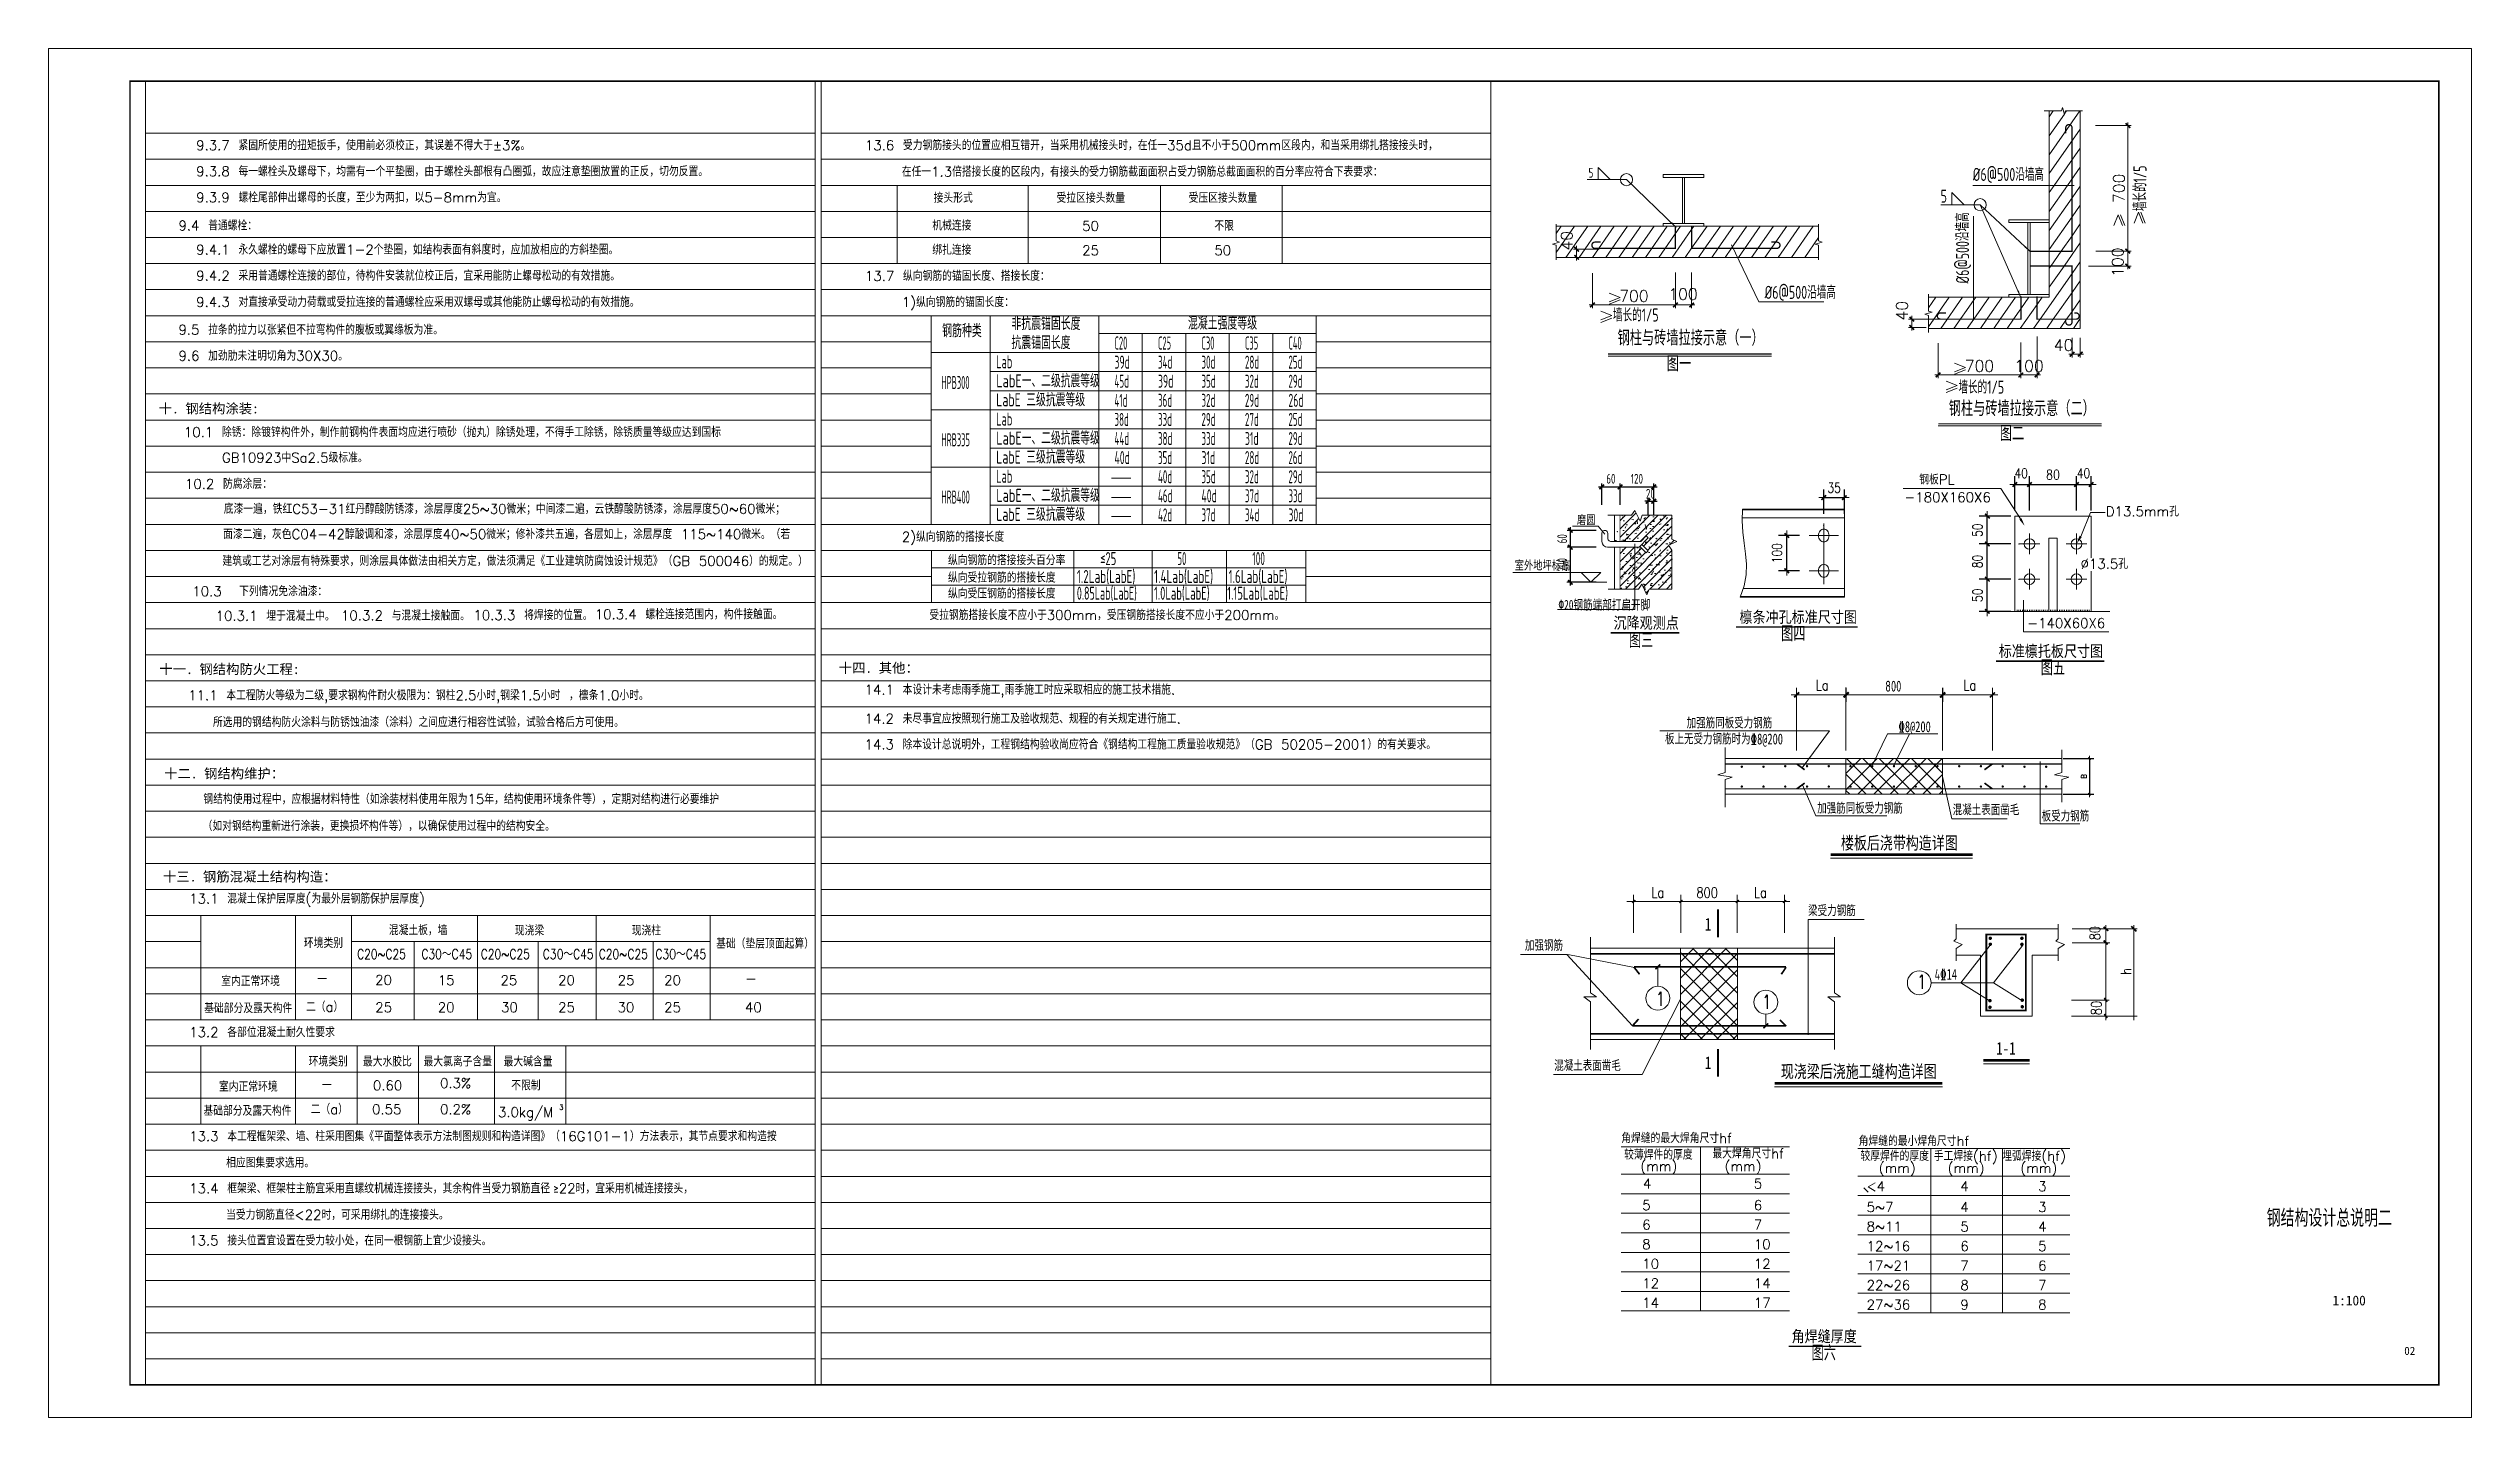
# Model space of a CAD drawing. Header units: millimetres. Extents: x 19781 to 898973, y -947928 to -267362.
# Drawn here: x 97809 to 172109, y -309362 to -267362 of the extents above; entities that cross this region are included whole.
import ezdxf
from ezdxf.enums import TextEntityAlignment as Align

# ---------------------------------------------------------------- set-up
doc = ezdxf.new("R2010")
doc.units = ezdxf.units.MM
doc.header["$LTSCALE"] = 100
doc.header["$PDSIZE"] = -5
doc.layers.get('0').update_dxf_attribs({"lineweight": 18})
doc.layers.get('Defpoints').update_dxf_attribs({"lineweight": 18})
for name, color, linetype, lineweight in [('1', 7, 'Continuous', 18), ('120', 7, 'Continuous', 18), ('25', 3, 'Continuous', 18), ('AUDIT_I_080801173815-0', 253, 'Continuous', 18), ('AXIS', 3, 'Continuous', 18), ('BORDER', 7, 'Continuous', 18), ('DIM', 3, 'Continuous', 18), ('HATCH', 254, 'Continuous', 18), ('JC', 7, 'Continuous', 18), ('K', 64, 'Continuous', 18), ('LT', 2, 'Continuous', 18), ('PUB_DIM', 3, 'Continuous', 18), ('PUB_TEXT', 7, 'Continuous', 18), ('PUB_TITLE', 4, 'Continuous', 18), ('STAIR', 6, 'Continuous', 18), ('TEXT', 7, 'Continuous', 18), ('THICK', 6, 'Continuous', 18), ('THIN', 7, 'Continuous', 18), ('TK(图框线)', 45, 'Continuous', 18), ('文字', 3, 'Continuous', 20), ('水平钢筋', 7, 'Continuous', 18), ('沉降观测-室外', 9, 'Continuous', 18)]:
    doc.layers.add(name, color=color, linetype=linetype, lineweight=lineweight)
doc.styles.add('-宋体', font='')
doc.styles.add('-黑体', font='simhei.ttf', dxfattribs={"width": 0.8})
doc.styles.add('10', font='txt.shx', dxfattribs={"width": 0.7, "bigfont": 'hztxt.shx'})
doc.styles.add('dim_font', font='simplex.shx', dxfattribs={"width": 0.8, "bigfont": 'gbcbig.shx'})
doc.styles.add('HT', font='', dxfattribs={"width": 0.8})
doc.styles.get("Standard").update_dxf_attribs({"font": 'tssdeng.shx', "bigfont": 'hztxt.shx'})
doc.styles.add('TSSD_Dimension', font='txt.shx', dxfattribs={"bigfont": 'hztxt.shx'})
doc.styles.add('TSSD_Norm', font='tssdeng.shx', dxfattribs={"bigfont": 'hztxt.shx'})
doc.styles.add('TSSD_REIN', font='tssdeng.shx', dxfattribs={"width": 0.7, "bigfont": 'hztxt.shx'})
doc.styles.get('-宋体').set_extended_font_data('宋体')
doc.styles.get('HT').set_extended_font_data('宋体')
doc.dimstyles.new('dimn', dxfattribs={"dimtxt": 300, "dimasz": 1, "dimexe": 250, "dimexo": 300, "dimgap": 150, "dimtad": 1, "dimdec": 0, "dimzin": 0, "dimdsep": 46, "dimtxsty": 'dim_font', "dimblk": '_CAXARROW', "dimcen": 1, "dimdle": 2, "dimclrt": 7, "dimadec": 1, "dimazin": 0, "dimtfac": 1, "dimtdec": 0, "dimtix": 1, "dimtmove": 2, "dimatfit": 3, "dimfxl": 1, "dimtolj": 1, "dimtzin": 0, "dimarcsym": 0})
doc.dimstyles.new('TSSD_100_100', dxfattribs={"dimtxt": 300, "dimasz": 100, "dimexe": 100, "dimexo": 250, "dimgap": 100, "dimtad": 1, "dimdec": 0, "dimzin": 0, "dimdsep": 46, "dimtxsty": 'TSSD_REIN', "dimblk": 'ARCHTICK', "dimcen": 0, "dimdle": 100, "dimclrt": 7, "dimadec": 0, "dimazin": 0, "dimtfac": 1, "dimtdec": 0, "dimtix": 1, "dimtmove": 2, "dimatfit": 3, "dimfxl": 1, "dimtolj": 1, "dimtzin": 0, "dimarcsym": 0})
pattern_1 = [(55, (0, 0), (-273.051, 191.192), [])]

msp = doc.modelspace()

# ---------------------------------------------------------------- texts
at = {"style": '10'}
for s, height, p in [('在任一1.3倍搭接长度的区段内，有接头的受力钢筋截面面积占受力钢筋总截面面积的百分率应符合下表要求：', 300, (123975.78, -271293.36)), ('接头形式', 300, (124950.69, -272097.34)), ('受拉区接头数量', 300, (128719.1, -272097.34)), ('受压区接头数量', 300, (132770.51, -272097.34)), ('机械连接', 300, (124910.65, -272943.28)), ('50', 300, (129506.99, -272956.61)), ('不限', 300, (133558.45, -272956.61)), ('绑扎连接', 300, (124910.65, -273692.01)), ('25', 300, (129506.99, -273705.33)), ('50', 300, (133558.45, -273705.33)), ('1)纵向钢筋的锚固长度：', 300, (123975.78, -275293.36)), ('GB10923中Sa2.5级标准。', 300, (103127.91, -280064.75)), ('钢板PL', 300, (155173.01, -280736.91)), ('底漆一遍，铁红C53-31红丹醇酸防锈漆，涂层厚度25~30微米；中间漆二遍，云铁醇酸防锈漆，涂层厚度50~60微米；', 300, (103184.31, -281637.53)), ('-180X160X6', 300, (154719.1, -281281.12)), ('D13.5mm孔', 300, (160894.14, -281715.28)), ('2)纵向钢筋的搭接长度', 300, (123975.78, -282493.36)), ('纵向钢筋的搭接接头百分率', 300, (125391.32, -283211.32)), ('纵向受拉钢筋的搭接长度', 300, (125391.32, -283746.05)), ('受拉钢筋搭接长度不应小于300mm，受压钢筋搭接长度不应小于200mm。', 300, (124819.78, -284893.36)), ('纵向受压钢筋的搭接长度', 300, (125391.32, -284233.65)), ('沉降观测点', 399.92, (145799.02, -285196.45)), ('-140X60X6', 300, (158485.54, -285141.19)), ('标准檩托板尺寸图', 399.92, (157610.69, -286063.92)), ('所选用的钢结构防火涂料与防锈蚀油漆（涂料）之间应进行相容性试验，试验合格后方可使用。', 300, (102852.34, -288179.11)), ('钢结构使用过程中，应根据材料特性（如涂装材料使用年限为15年，结构使用环境条件等），定期对结构进行必要维护', 300, (102559.63, -290539.65)), ('（如对钢结构重新进行涂装，更换损坏构件等），以确保使用过程中的结构安全。', 300, (102537.07, -291364.34)), ('混凝土板，墙', 300, (108244.6, -294560.52)), ('现浇梁', 300, (112110.14, -294572.94)), ('现浇柱', 300, (115693.14, -294572.94)), ('基础（垫层顶面起算）', 300, (118281.98, -294972.94)), ('室内正常环境', 300, (103105.23, -296126.2)), ('一', 300, (106046.85, -296066.48)), ('20', 300, (107826.85, -296089.48)), ('15', 300, (109745.55, -296096.2)), ('25', 300, (111669.55, -296096.2)), ('20', 300, (113436.55, -296096.2)), ('25', 300, (115263.55, -296096.2)), ('20', 300, (116688.55, -296096.2)), ('一', 300, (119199.85, -296089.48)), ('基础部分及露天构件', 300, (102583.5, -296954.3)), ('二（a）', 300, (105704.33, -296913.71)), ('25', 300, (107830.34, -296927.2)), ('20', 300, (109745.55, -296927.2)), ('30', 300, (111686.24, -296927.2)), ('25', 300, (113436.55, -296927.2)), ('30', 300, (115259.29, -296927.2)), ('25', 300, (116688.55, -296927.2)), ('40', 300, (119166.55, -296927.2)), ('最大水胶比', 300, (107450.9, -298591.66)), ('最大碱含量', 300, (111764.9, -298591.66)), ('室内正常环境', 300, (103037.15, -299363.2)), ('一', 300, (106190.86, -299323.69)), ('0.60', 300, (107756.86, -299323.69)), ('0.3%', 300, (109814.33, -299254.91)), ('不限制', 300, (111997.86, -299323.69)), ('基础部分及露天构件', 300, (102561.42, -300102.31)), ('二（a）', 300, (105848.33, -300054.91)), ('0.55', 300, (107731.33, -300054.91)), ('0.2%', 300, (109814.33, -300054.91)), ('3.0kg/M', 300, (111592.16, -300145.01)), ('3', 150, (113472.18, -299922.61)), ('角焊缝的最大焊角尺寸hf', 300, (146035.12, -300939.65)), ('角焊缝的最小焊角尺寸hf', 300, (153314.85, -301028.77)), ('相应图集要求选用。', 300, (103256.23, -301693.36)), ('较薄焊件的厚度', 300, (146123.83, -301447.41)), ('(mm)', 300, (146622.76, -301800.63)), ('最大焊角尺寸hf', 300, (148831.59, -301412.88)), ('(mm)', 300, (149204.11, -301800.63)), ('较厚焊件的厚度', 300, (153371.71, -301487.23)), ('(mm)', 300, (153934.35, -301857.71)), ('手工焊接(hf)', 300, (155620.79, -301487.23)), ('(mm)', 300, (156044.99, -301857.71)), ('埋弧焊接(hf)', 300, (157717, -301487.23)), ('(mm)', 300, (158274.98, -301857.71)), ('4', 300, (146703.39, -302335.7)), ('5', 300, (150101.47, -302335.7)), ('<4', 300, (153560.59, -302416.18)), ('4', 300, (156434.39, -302416.18)), ('3', 300, (158819.35, -302416.18)), ('当受力钢筋直径<22时，可采用绑扎的连接接头。', 300, (103256.23, -303293.36)), ('5', 300, (146681, -302998.13)), ('6', 300, (150101.47, -302998.13)), ('5~7', 300, (153560.59, -303055.21)), ('4', 300, (156434.39, -303055.21)), ('3', 300, (158819.35, -303055.21)), ('6', 300, (146681, -303596.89)), ('7', 300, (150101.47, -303596.89)), ('8~11', 300, (153560.59, -303653.97)), ('5', 300, (156434.39, -303653.97)), ('4', 300, (158819.35, -303653.97)), ('8', 300, (146681, -304195.64)), ('10', 300, (146681, -304794.39)), ('10', 300, (150101.47, -304195.64)), ('12', 300, (150101.47, -304794.39)), ('12~16', 300, (153560.59, -304252.72)), ('17~21', 300, (153560.59, -304851.47)), ('7', 300, (156434.39, -304851.47)), ('6', 300, (156434.39, -304252.72)), ('5', 300, (158819.35, -304252.72)), ('6', 300, (158819.35, -304851.47)), ('12', 300, (146681, -305393.14)), ('14', 300, (150101.47, -305393.14)), ('22~26', 300, (153560.59, -305450.22)), ('8', 300, (156434.39, -305450.22)), ('7', 300, (158819.35, -305450.22)), ('14', 300, (146681, -305991.89)), ('17', 300, (150101.47, -305991.89)), ('27~36', 300, (153560.59, -306048.97)), ('9', 300, (156434.39, -306048.97)), ('8', 300, (158819.35, -306048.97)), ('角焊缝厚度', 399.92, (151258.17, -307083.67))]:
    msp.add_text(s, height=height, dxfattribs=at).set_placement(p)
for s, height, style, width, p in [('磨圆', 299.925, 'TSSD_REIN', 0.7, (144676.42, -281980.25)), ('室外地坪标高', 299.925, 'TSSD_REIN', 0.7, (142770.53, -283378.11)), ('C20~C25', 300, '10', 0.8, (107270.27, -295295.19)), ('C30～C45', 300, '10', 0.8, (109244.22, -295295.19)), ('C20~C25', 300, '10', 0.8, (111067.62, -295295.19)), ('C30～C45', 300, '10', 0.8, (112970.22, -295295.19)), ('C20~C25', 300, '10', 0.8, (114684.52, -295295.19)), ('C30～C45', 300, '10', 0.8, (116424.19, -295295.19)), ('≥', 350, 'TSSD_REIN', 0.7, (113293.61, -302521.17))]:
    msp.add_text(s, height=height, dxfattribs=dict(style=style, width=width)).set_placement(p)
at = {"attachment_point": 7}
for s, insert, char_height, width, style in [('{\\W1;9.3.7 紧固所使用的扭矩扳手，使用前必须校正，其误差不得大于%%P3%。}', (102338.64, -270494.03), 300, 14443.9286, '10'), ('{\\W1;13.6 受力钢筋接头的位置应相互错开，当采用机械接头时，在任一35d且不小于500mm区段内，和当采用绑扎搭接接头时，}', (122843.78, -270493.36), 300, 24639.9725, '10'), ('{\\W1;9.3.8 每一螺栓头及螺母下，均需有一个平垫圈，由于螺栓头部根有凸圈弧，故应注意垫圈放置的正反，切勿反置。}', (102338.64, -271294.03), 300, 22723.5165, '10'), ('{\\W1;9.3.9 螺栓尾部伸出螺母的长度，至少为两扣，以5-8mm为宜。}', (102338.64, -272094.03), 300, 12640.7143, '10'), ('{\\W1;9.4 普通螺栓：}', (101795.91, -272945.16), 300, 3072.6099, '10'), ('{\\W1;9.4.1 永久螺栓的螺母下应放置1-2个垫圈，如结构表面有斜度时，应加放相应的方斜垫圈。}', (102338.64, -273694.03), 300, 18115.7143, '10'), ('{\\W1;9.4.2 采用普通螺栓连接的部位，待构件安装就位校正后，宜采用能防止螺母松动的有效措施。}', (102338.64, -274494.03), 300, 18711.4286, '10'), ('{\\W1;13.7 纵向钢筋的锚固长度、搭接长度：}', (122843.78, -274493.36), 300, 7747.5824, '10'), ('{\\W1;9.4.3 对直接承受动力荷载或受拉连接的普通螺栓应采用双螺母或其他能防止螺母松动的有效措施。}', (102338.64, -275294.03), 300, 19562.5549, '10'), ('{\\W1;9.5 拉条的拉力以张紧但不拉弯构件的腹板或翼缘板为准。}', (101795.91, -276145.16), 300, 11502.1978, '10'), ('{\\W1;9.6 加劲肋未注明切角为30X30。}', (101795.91, -276945.16), 300, 6771.8407, '10'), ('{\\W1;10.1 除锈：除镀锌构件外，制作前钢构件表面均应进行喷砂（抛丸）除锈处理，不得手工除锈，除锈质量等级应达到国标}', (101962.64, -279294.03), 300, 24157.3352, '10'), ('{\\W1;10.2 防腐涂层：}', (101994.13, -280875.66), 300, 3275.1099, '10'), ('{\\W1;面漆二遍，灰色C04-42醇酸调和漆，涂层厚度40~50微米；修补漆共五遍，各层如上，涂层厚度 115~140微米。（若}', (103163.56, -282445.25), 300, 23968.5577, '10'), ('{\\W1;建筑或工艺对涂层有特殊要求，则涂层具体做法由相关方定，做法须满足《工业建筑防腐蚀设计规范》（GB 500046）的规定。）}', (103143.56, -283245.25), 300, 26108.6951, '10'), ('{\\W1; %%C13.5孔}', (159851.71, -283324.22), 300, 2074.2857, '10'), ('{\\W1;10.3  下列情况免涂油漆：}', (102220.13, -284166.5), 300, 5332.2527, '10'), ('{\\W1;10.3.3 将焊接的位置。}', (110839.67, -284898.54), 300, 4447.9121, '10'), ('{\\W1;10.3.4 螺栓连接范围内，构件接触面。}', (114560.46, -284882.81), 300, 7619.6703, '10'), ('{\\fsimsun|b0|i0|c0|p253;\x8220钢筋端部打扁开脚}', (144105.58, -284610.66), 299.925, 3175.7058, 'TSSD_REIN'), ('{\\W1;10.3.1 埋于混凝土中。}', (102933.91, -284921.64), 300, 4361.1264, '10'), ('{\\W1;10.3.2 与混凝土接触面。}', (106778.82, -284911.39), 300, 4915.0549, '10'), ('{\\W1;檩条冲孔标准尺寸图 }', (149662.62, -285018.11), 399.92, 5453.9089, '10'), ('{\\W1;11.1 本工程防火等级为二级,要求钢构件耐火极限为：钢柱2.5小时,钢梁1.5小时 ，檩条1.0小时。}', (102093.56, -287445.98), 300, 18995.3571, '10'), ('{\\W1;14.1 本设计未考虑雨季施工,雨季施工时应采取相应的施工技术措施.}', (122833.08, -287274.07), 300, 13458.2143, '10'), ('{\\W1;14.2 未尽事宜应按照现行施工及验收规范、规程的有关规定进行施工.}', (122833.08, -288074.44), 300, 13985.6868, '10'), ('{\\W1;14.3 除本设计总说明外，工程钢结构验收尚应符合《钢结构工程施工质量验收规范》（GB 50205-2001）的有关要求。}', (122833.08, -288874.44), 300, 24180.989, '10'), ('{\\W1;13.1 混凝土保护层厚度(为最外层钢筋保护层厚度)}', (102124.23, -293693.36), 300, 9922.5, '10'), ('{\\W1;环境类别 }', (105641.89, -294956.46), 300, 1755, '10'), ('{\\W1;13.2 各部位混凝土耐久性要求}', (102124.23, -297693.36), 300, 6197.6786, '10'), ('{\\W1;环境类别 }', (105785.9, -298591.66), 300, 1755, '10'), ('{\\W1;最大氯离子含量 }', (109309.4, -298591.66), 300, 3183.75, '10'), ('{\\W1;13.3 本工程框架梁、墙、柱采用图集《平面整体表示方法制图规则和构造详图》（16G101-1）方法表示，其节点要求和构造按}', (102124.23, -300893.36), 300, 25479.8077, '10'), ('{\\W1;13.4 框架梁、框架柱主筋宜采用直螺纹机械连接接头，其余构件当受力钢筋直径 22时，宜采用机械连接接头，}', (102124.23, -302493.36), 300, 22063.1868, '10'), ('{\\W1;13.5 接头位置宜设置在受力较小处，在同一根钢筋上宜少设接头。}', (102124.23, -304093.36), 300, 13034.6703, '10')]:
    msp.add_mtext(s, dxfattribs=dict(at, insert=insert, char_height=char_height, width=width, style=style))
at = {"layer": 'BORDER', "color": 4, "char_height": 300, "attachment_point": 7, "style": '-黑体'}
for s, insert, width in [('{\\W1;十. 钢结构涂装:}', (101189.86, -278593.45), 4682.0225), ('{\\W1;十一. 钢结构防火工程:}', (101211.43, -286586.18), 6623.5955), ('{\\W1;十四. 其他：}', (122042.04, -286547.51), 3407.8652), ('{\\W1;十二. 钢结构维护：}', (101354.56, -289787.8), 5349.4382), ('{\\W1;十三. 钢筋混凝土结构构造：}', (101321.58, -292951.65), 7938.2022)]:
    msp.add_mtext(s, dxfattribs=dict(at, insert=insert, width=width))
at = {"layer": 'LT', "color": 7, "style": 'TSSD_REIN'}
for s, width, p in [('非抗震锚固长度', 0.755781, (127337.29, -276001.08)), ('混凝土强度等级', 0.757558, (132749.2, -275988.13)), ('钢筋种类', 0.759518, (125212.68, -276221.12)), ('抗震锚固长度', 0.754923, (127337.29, -276586.78)), ('C20', 0.49454, (130497.1, -276599.74)), ('C25', 0.49454, (131830.45, -276599.74)), ('C30', 0.494656, (133163.7, -276599.74)), ('C35', 0.49454, (134497.1, -276599.74)), ('C40', 0.49454, (135830.45, -276599.74)), ('Lab', 0.596899, (126870.98, -277172.51)), ('39d', 0.566661, (130497.1, -277185.45)), ('34d', 0.523071, (131830.45, -277185.45)), ('30d', 0.523193, (133163.7, -277185.45)), ('28d', 0.523071, (134497.1, -277185.45)), ('25d', 0.523071, (135830.45, -277185.45)), ('HPB300', 0.482018, (125186.8, -277810.01)), ('LabE一、二级抗震等级', 0.711891, (126870.98, -277758.23)), ('45d', 0.523071, (130497.1, -277771.16)), ('39d', 0.566661, (131830.45, -277771.16)), ('35d', 0.523193, (133163.7, -277771.16)), ('32d', 0.523071, (134497.1, -277771.16)), ('29d', 0.523071, (135830.45, -277771.16)), ('Lab', 0.596899, (126870.98, -278929.67)), ('41d', 0.523071, (130497.1, -278356.88)), ('38d', 0.523071, (130497.1, -278942.6)), ('36d', 0.523071, (131830.45, -278356.88)), ('33d', 0.523071, (131830.45, -278942.6)), ('32d', 0.523193, (133163.7, -278356.88)), ('29d', 0.523193, (133163.7, -278942.6)), ('29d', 0.523071, (134497.1, -278356.88)), ('27d', 0.523071, (134497.1, -278942.6)), ('25d', 0.523071, (135830.45, -278942.6)), ('26d', 0.566661, (135830.45, -278356.88)), ('HRB335', 0.482018, (125186.8, -279567.17)), ('LabE一、二级抗震等级', 0.711891, (126870.98, -279515.37)), ('44d', 0.523071, (130497.1, -279528.31)), ('38d', 0.523071, (131830.45, -279528.31)), ('33d', 0.523193, (133163.7, -279528.31)), ('31d', 0.566661, (134497.1, -279528.31)), ('29d', 0.523071, (135830.45, -279528.31)), ('40d', 0.566661, (130497.1, -280114.04)), ('35d', 0.523071, (131830.45, -280114.04)), ('31d', 0.566793, (133163.7, -280114.04)), ('28d', 0.523071, (134497.1, -280114.04)), ('26d', 0.523071, (135830.45, -280114.04)), ('Lab', 0.596899, (126870.98, -280686.78)), ('LabE一、二级抗震等级', 0.711891, (126870.98, -281272.5)), ('40d', 0.523071, (131830.45, -280699.74)), ('35d', 0.523193, (133163.7, -280699.74)), ('32d', 0.523071, (134497.1, -280699.74)), ('29d', 0.523071, (135830.45, -280699.74)), ('HRB400', 0.482018, (125186.8, -281324.28)), ('46d', 0.523071, (131830.45, -281285.45)), ('42d', 0.523071, (131830.45, -281871.16)), ('37d', 0.523193, (133163.7, -281871.16)), ('40d', 0.566793, (133163.7, -281285.45)), ('37d', 0.523071, (134497.1, -281285.45)), ('34d', 0.523071, (134497.1, -281871.16)), ('33d', 0.523071, (135830.45, -281285.45)), ('30d', 0.566661, (135830.45, -281871.16)), ('≤25', 0.618209, (130059.53, -283211.32)), ('50', 0.509119, (132426.81, -283211.32)), ('100', 0.544058, (134722.49, -283211.32)), ('1.2Lab(LabE)', 0.647291, (129343.12, -283761.33)), ('1.4Lab(LabE)', 0.647248, (131710.45, -283761.33)), ('1.6Lab(LabE)', 0.647312, (133996.13, -283761.33)), ('0.85Lab(LabE)', 0.584523, (129343.12, -284273.93)), ('1.0Lab(LabE)', 0.613809, (131710.45, -284273.93)), ('1.15Lab(LabE)', 0.626295, (133952.11, -284273.93))]:
    msp.add_text(s, height=400, dxfattribs=dict(at, width=width)).set_placement(p)
at = {"layer": 'LT', "color": 7, "char_height": 400, "width": 3716.5569, "attachment_point": 7, "style": 'TSSD_REIN'}
for insert in [(126870.98, -278343.94), (126870.98, -280101.08), (126870.98, -281858.23)]:
    msp.add_mtext('{\\W0.684719;LabE 三级抗震等级}', dxfattribs=dict(at, insert=insert))
at = {"layer": 'PUB_TEXT', "style": 'dim_font', "width": 0.8}
for s, height, p in [('La', 320.003, (152001.24, -287055.18)), ('La', 320.003, (156525.06, -287055.18)), ('La', 320.147, (146958.59, -293415.99)), ('800', 320.147, (148340.81, -293421.27)), ('La', 320.147, (150103.71, -293415.99)), ('1', 426.86, (147089.82, -296727.51)), ('1', 426.86, (150350.85, -296823.18)), ('1', 426.86, (155099.44, -296211.95))]:
    msp.add_text(s, height=height, dxfattribs=at).set_placement(p)
for s, height, p in [('80', 320.147, (160720.74, -294721.91)), ('h', 320.15, (161676.8, -295780.42)), ('80', 320.147, (160762.31, -297018.65))]:
    msp.add_text(s, height=height, rotation=90, dxfattribs=at).set_placement(p)
at = {"layer": 'PUB_TITLE', "color": 150, "style": 'TSSD_REIN', "width": 0.8}
msp.add_text('钢结构设计总说明二', height=533.36, dxfattribs=at).set_placement((165827.54, -303510.44))
at = {"layer": 'STAIR', "color": 7, "width": 0.73}
msp.add_text('800', height=333.337, dxfattribs=at).set_placement((154131.38, -287093.86))
at = {"layer": 'TEXT', "style": 'TSSD_Norm', "width": 0.8}
for s, p in [('钢柱与砖墙拉接示意（一）', (145925.44, -276615.56)), ('图一', (147432.44, -277408.56)), ('钢柱与砖墙拉接示意（二）', (156078.98, -278782.05)), ('图二', (157645.09, -279546.32)), ('图三', (146271.32, -285891.79)), ('图四', (150935.25, -285690.45)), ('图五', (158899.99, -286736.27)), ('图六', (151872.47, -307756.01))]:
    msp.add_text(s, height=466.55, dxfattribs=at).set_placement(p, align=Align.BOTTOM_LEFT)
at = {"layer": 'TEXT', "ltscale": 0.5, "style": '-宋体', "width": 0.75}
for s, height, p in [('楼板后浇带构造详图', 388.893, (154563.22, -291733.41)), ('1-1', 389.068, (157832.8, -298037.27)), ('现浇梁后浇施工缝构造详图', 389.0678, (153318.04, -298742.85))]:
    msp.add_text(s, height=height, dxfattribs=at).set_placement(p, align=Align.MIDDLE_CENTER)
for p in [(148598.53, -294421.65), (148598.53, -298672.13)]:
    msp.add_text('1', height=389.07, dxfattribs=at).set_placement(p)
at = {"layer": 'TK(图框线)', "style": 'HT'}
msp.add_text('1:100', height=300.15, dxfattribs=at).set_placement((167845.21, -305921.11))
at = {"layer": 'TK(图框线)', "style": '-宋体'}
msp.add_text('02', height=250, dxfattribs=at).set_placement((170214.73, -307439.88), align=Align.CENTER)
at = {"layer": '水平钢筋', "style": 'TSSD_REIN', "width": 0.7}
for s, height, p in [('加强筋同板受力钢筋', 333.337, (148040.62, -288222.55)), ('加强筋同板受力钢筋', 333.337, (152043.52, -290835.84)), ('混凝土表面凿毛', 333.337, (156198.75, -290884.69)), ('板受力钢筋', 333.337, (158926.43, -291077.36)), ('梁受力钢筋', 333.487, (151766.64, -293979.9)), ('加强钢筋', 333.487, (143082.22, -295042.42)), ('混凝土表面凿毛', 333.487, (143979.57, -298731.41))]:
    msp.add_text(s, height=height, dxfattribs=at).set_placement(p)
at = {"layer": '水平钢筋', "style": 'TSSD_REIN'}
for s, insert, char_height, width, attachment_point in [('{\\fsimsun|b0|i0|c0|p253;\x848@200}', (154533.34, -288408.41), 333.3367, 1596.9604, 7), ('板上无受力钢筋时为{\\fsimsun|b0|i0|c0|p253;\x848@200}', (147376.41, -288784.59), 333.3367, 4731.4361, 7), ('4{\\fsimsun|b0|i0|c0|p253;\x8414}', (155988.09, -295766.41), 333.4867, 849.2793, 5)]:
    msp.add_mtext(s, dxfattribs=dict(at, insert=insert, char_height=char_height, width=width, attachment_point=attachment_point))

# ---------------------------------------------------------------- blocks, each defined once
blk = doc.blocks.new('_DIMX')
blk.add_line((-150, 0), (150, 0))
blk.add_lwpolyline([(-70, -70, 50, 50, 0), (70, 70, 50, 50, 0)], format="xyseb")
blk = doc.blocks.new('*X1839')
at = {"layer": 'PUB_DIM', "color": 0, "lineweight": -2, "transparency": 16777216}
for p, q in [((151497, -282304), (150861, -282304)), ((151111, -283383), (151111, -282305)), ((151497, -283384), (150861, -283384))]:
    blk.add_line(p, q, dxfattribs=at)
for p, rotation in [((151111, -282304), 90), ((151111, -283384), 270)]:
    blk.add_blockref('_DIMX', p, dxfattribs=dict(at, rotation=rotation))
at = {"layer": 'PUB_DIM', "color": 7, "transparency": 16777216, "insert": (150811, -282844), "char_height": 300, "width": 1748.57, "attachment_point": 5, "rotation": 90, "style": 'dim_font'}
blk.add_mtext('100', dxfattribs=at)
blk = doc.blocks.new('_CAXARROW')
blk.add_hatch(color=0).paths.add_polyline_path([(0, 0), (-1, 0.125), (-1, -0.125)], flags=0)
blk = doc.blocks.new('*X1840')
at = {"layer": 'PUB_DIM', "color": 0, "lineweight": -2, "transparency": 16777216}
for p, q in [((152246, -281142), (152245, -281142)), ((152247, -281634), (152247, -280892)), ((152247, -281142), (152877, -281142)), ((152877, -281634), (152877, -280892)), ((152878, -281142), (152879, -281142))]:
    blk.add_line(p, q, dxfattribs=at)
blk.add_blockref('_DIMX', (152247, -281142), dxfattribs=at)
at = {"layer": 'PUB_DIM', "color": 0, "lineweight": -2, "transparency": 16777216, "rotation": 180}
blk.add_blockref('_DIMX', (152877, -281142), dxfattribs=at)
at = {"layer": 'PUB_DIM', "color": 7, "transparency": 16777216, "insert": (152562, -280842), "char_height": 300, "width": 1165.71, "attachment_point": 5, "style": 'dim_font'}
blk.add_mtext('35', dxfattribs=at)
blk = doc.blocks.new('*X1841')
at = {"layer": 'PUB_DIM', "color": 0, "lineweight": -2, "transparency": 16777216}
for p, q in [((159995, -281532), (159995, -280488)), ((159996, -280738), (160444, -280738)), ((160445, -281532), (160445, -280488))]:
    blk.add_line(p, q, dxfattribs=at)
at = {"layer": 'PUB_DIM', "color": 0, "lineweight": -2, "transparency": 16777216, "rotation": 180}
blk.add_blockref('_DIMX', (159995, -280738), dxfattribs=at)
at = {"layer": 'PUB_DIM', "color": 0, "lineweight": -2, "transparency": 16777216}
blk.add_blockref('_DIMX', (160445, -280738), dxfattribs=at)
at = {"layer": 'PUB_DIM', "color": 7, "transparency": 16777216, "insert": (160213, -280393), "char_height": 300, "width": 1165.71, "attachment_point": 5, "style": 'dim_font'}
blk.add_mtext('40', dxfattribs=at)
blk = doc.blocks.new('*X1842')
at = {"layer": 'PUB_DIM', "color": 0, "lineweight": -2, "transparency": 16777216}
for p, q in [((158555, -281532), (158555, -280488)), ((158556, -280738), (159994, -280738)), ((159995, -281532), (159995, -280488))]:
    blk.add_line(p, q, dxfattribs=at)
at = {"layer": 'PUB_DIM', "color": 0, "lineweight": -2, "transparency": 16777216, "rotation": 180}
blk.add_blockref('_DIMX', (158555, -280738), dxfattribs=at)
at = {"layer": 'PUB_DIM', "color": 0, "lineweight": -2, "transparency": 16777216}
blk.add_blockref('_DIMX', (159995, -280738), dxfattribs=at)
at = {"layer": 'PUB_DIM', "color": 7, "transparency": 16777216, "insert": (159275, -280438), "char_height": 300, "width": 1165.71, "attachment_point": 5, "style": 'dim_font'}
blk.add_mtext('80', dxfattribs=at)
blk = doc.blocks.new('*X1843')
at = {"layer": 'PUB_DIM', "color": 0, "lineweight": -2, "transparency": 16777216}
for p, q in [((158105, -281532), (158105, -280488)), ((158106, -280738), (158554, -280738)), ((158555, -281532), (158555, -280488))]:
    blk.add_line(p, q, dxfattribs=at)
at = {"layer": 'PUB_DIM', "color": 0, "lineweight": -2, "transparency": 16777216, "rotation": 180}
blk.add_blockref('_DIMX', (158105, -280738), dxfattribs=at)
at = {"layer": 'PUB_DIM', "color": 0, "lineweight": -2, "transparency": 16777216}
blk.add_blockref('_DIMX', (158555, -280738), dxfattribs=at)
at = {"layer": 'PUB_DIM', "color": 7, "transparency": 16777216, "insert": (158297, -280393), "char_height": 300, "width": 1165.71, "attachment_point": 5, "style": 'dim_font'}
blk.add_mtext('40', dxfattribs=at)
blk = doc.blocks.new('*X1844')
at = {"layer": 'PUB_DIM', "color": 0, "lineweight": -2, "transparency": 16777216}
for p, q in [((157979, -283643), (157011, -283643)), ((157261, -284632), (157261, -283644)), ((157979, -284633), (157011, -284633))]:
    blk.add_line(p, q, dxfattribs=at)
for p, rotation in [((157261, -283643), 90), ((157261, -284633), 270)]:
    blk.add_blockref('_DIMX', p, dxfattribs=dict(at, rotation=rotation))
at = {"layer": 'PUB_DIM', "color": 7, "transparency": 16777216, "insert": (156961, -284138), "char_height": 300, "width": 1165.71, "attachment_point": 5, "rotation": 90, "style": 'dim_font'}
blk.add_mtext('50', dxfattribs=at)
blk = doc.blocks.new('*X1845')
at = {"layer": 'PUB_DIM', "color": 0, "lineweight": -2, "transparency": 16777216}
for p, q in [((157979, -282563), (157011, -282563)), ((157261, -283642), (157261, -282564)), ((157979, -283643), (157011, -283643))]:
    blk.add_line(p, q, dxfattribs=at)
for p, rotation in [((157261, -282563), 90), ((157261, -283643), 270)]:
    blk.add_blockref('_DIMX', p, dxfattribs=dict(at, rotation=rotation))
at = {"layer": 'PUB_DIM', "color": 7, "transparency": 16777216, "insert": (156961, -283103), "char_height": 300, "width": 1165.71, "attachment_point": 5, "rotation": 90, "style": 'dim_font'}
blk.add_mtext('80', dxfattribs=at)
blk = doc.blocks.new('*X1846')
at = {"layer": 'PUB_DIM', "color": 0, "lineweight": -2, "transparency": 16777216}
for p, q in [((157979, -281709), (157011, -281709)), ((157261, -282562), (157261, -281710)), ((157979, -282563), (157011, -282563))]:
    blk.add_line(p, q, dxfattribs=at)
for p, rotation in [((157261, -281709), 90), ((157261, -282563), 270)]:
    blk.add_blockref('_DIMX', p, dxfattribs=dict(at, rotation=rotation))
at = {"layer": 'PUB_DIM', "color": 7, "transparency": 16777216, "insert": (156961, -282136), "char_height": 300, "width": 1165.71, "attachment_point": 5, "rotation": 90, "style": 'dim_font'}
blk.add_mtext('50', dxfattribs=at)
blk = doc.blocks.new('_ArchTick_0')
at = {"color": 0, "linetype": 'ByBlock'}
blk.add_lwpolyline([(-0.71, -0.71, 0.5, 0.5, 0), (0.71, 0.71, 0.5, 0.5, 0)], format="xyseb", dxfattribs=at)
blk = doc.blocks.new('*X1848')
at = {"layer": 'DIM', "color": 0, "lineweight": -2, "ltscale": 100, "transparency": 16777216}
for p, q in [((1432, 2246), (642, 2246)), ((742, 2346), (742, 1894)), ((869, 1994), (642, 1994))]:
    blk.add_line(p, q, dxfattribs=at)
at = {"layer": 'DIM', "color": 0, "lineweight": -2, "ltscale": 100, "transparency": 16777216, "xscale": 100, "yscale": 100, "zscale": 100}
for p, rotation in [((742, 2246), 90), ((742, 1994), 270)]:
    blk.add_blockref('_ArchTick_0', p, dxfattribs=dict(at, rotation=rotation))
at = {"layer": 'DIM', "color": 7, "ltscale": 100, "transparency": 16777216, "insert": (440, 2505), "char_height": 350, "width": 1700, "attachment_point": 5, "rotation": 90, "style": 'TSSD_Dimension'}
blk.add_mtext('40', dxfattribs=at)
blk = doc.blocks.new('_ARCHTICK')
at = {"color": 0, "linetype": 'ByBlock', "const_width": 0.5}
blk.add_lwpolyline([(-0.5, -0.5), (0.5, 0.5)], dxfattribs=at)
blk = doc.blocks.new('*X1849')
at = {"layer": '文字', "color": 0, "lineweight": -2, "ltscale": 100, "transparency": 16777216}
for p, q in [((1230, 1511), (1230, 434)), ((3771, 1529), (3771, 434)), ((3871, 534), (1130, 534))]:
    blk.add_line(p, q, dxfattribs=at)
at = {"layer": '文字', "color": 0, "lineweight": -2, "ltscale": 100, "transparency": 16777216, "xscale": 100, "yscale": 100, "zscale": 100, "rotation": 180}
blk.add_blockref('_ArchTick_0', (1230, 534), dxfattribs=at)
at = {"layer": '文字', "color": 0, "lineweight": -2, "ltscale": 100, "transparency": 16777216, "xscale": 100, "yscale": 100, "zscale": 100}
blk.add_blockref('_ArchTick_0', (3771, 534), dxfattribs=at)
at = {"layer": '文字', "color": 7, "ltscale": 100, "transparency": 16777216, "insert": (2500, 809), "char_height": 350, "width": 2700, "attachment_point": 5, "style": 'TSSD_Dimension'}
blk.add_mtext('700', dxfattribs=at)
blk = doc.blocks.new('*X1850')
at = {"layer": '文字', "color": 0, "lineweight": -2, "ltscale": 100, "transparency": 16777216}
for p, q in [((3771, 1529), (3771, 434)), ((4270, 1529), (4270, 434)), ((3671, 534), (4370, 534))]:
    blk.add_line(p, q, dxfattribs=at)
at = {"layer": '文字', "color": 0, "lineweight": -2, "ltscale": 100, "transparency": 16777216, "xscale": 100, "yscale": 100, "zscale": 100, "rotation": 180}
blk.add_blockref('_ArchTick_0', (3771, 534), dxfattribs=at)
at = {"layer": '文字', "color": 0, "lineweight": -2, "ltscale": 100, "transparency": 16777216, "xscale": 100, "yscale": 100, "zscale": 100}
blk.add_blockref('_ArchTick_0', (4270, 534), dxfattribs=at)
at = {"layer": '文字', "color": 7, "ltscale": 100, "transparency": 16777216, "insert": (4004, 865), "char_height": 350, "width": 2550, "attachment_point": 5, "style": 'TSSD_Dimension'}
blk.add_mtext('100', dxfattribs=at)
blk = doc.blocks.new('*X1851')
at = {"layer": 'JC', "linetype": 'Continuous'}
blk.add_hatch(color=0, dxfattribs=at).paths.add_polyline_path([(1527, -1465), (1366, -1345), (1400, -1309)], flags=0)
at = {"layer": 'JC', "color": 0, "linetype": 'Continuous'}
blk.add_line((1527, -1465), (0, 0), dxfattribs=at)
at = {"layer": 'JC', "color": 7}
blk.add_line((0, 0), (0, 0), dxfattribs=at)
blk = doc.blocks.new('*X1853')
at = {"layer": 'DIM', "color": 0, "lineweight": -2, "ltscale": 100, "transparency": 16777216}
for p, q in [((6066, 8221), (7162, 8221)), ((7062, 8321), (7062, 4271)), ((6085, 4371), (7162, 4371))]:
    blk.add_line(p, q, dxfattribs=at)
at = {"layer": 'DIM', "color": 0, "lineweight": -2, "ltscale": 100, "transparency": 16777216, "xscale": 100, "yscale": 100, "zscale": 100}
for p, rotation in [((7062, 8221), 90), ((7062, 4371), 270)]:
    blk.add_blockref('_ArchTick_0', p, dxfattribs=dict(at, rotation=rotation))
at = {"layer": 'DIM', "color": 7, "ltscale": 100, "transparency": 16777216, "insert": (6787, 6296), "char_height": 350, "width": 2700, "attachment_point": 5, "rotation": 90, "style": 'TSSD_Dimension'}
blk.add_mtext('700', dxfattribs=at)
blk = doc.blocks.new('*X1854')
at = {"layer": 'DIM', "color": 0, "lineweight": -2, "ltscale": 100, "transparency": 16777216}
for p, q in [((5350, 1707), (5350, 1108)), ((5602, 1707), (5602, 1108)), ((5250, 1208), (5702, 1208))]:
    blk.add_line(p, q, dxfattribs=at)
at = {"layer": 'DIM', "color": 0, "lineweight": -2, "ltscale": 100, "transparency": 16777216, "xscale": 100, "yscale": 100, "zscale": 100, "rotation": 180}
blk.add_blockref('_ArchTick_0', (5350, 1208), dxfattribs=at)
at = {"layer": 'DIM', "color": 0, "lineweight": -2, "ltscale": 100, "transparency": 16777216, "xscale": 100, "yscale": 100, "zscale": 100}
blk.add_blockref('_ArchTick_0', (5602, 1208), dxfattribs=at)
at = {"layer": 'DIM', "color": 7, "ltscale": 100, "transparency": 16777216, "insert": (5091, 1485), "char_height": 350, "width": 1700, "attachment_point": 5, "style": 'TSSD_Dimension'}
blk.add_mtext('40', dxfattribs=at)
blk = doc.blocks.new('*X1855')
at = {"layer": 'DIM', "color": 0, "lineweight": -2, "ltscale": 100, "transparency": 16777216}
for p, q in [((1442, 2282), (336, 2282)), ((436, 2382), (436, 1930)), ((879, 2030), (336, 2030))]:
    blk.add_line(p, q, dxfattribs=at)
at = {"layer": 'DIM', "color": 0, "lineweight": -2, "ltscale": 100, "transparency": 16777216, "xscale": 100, "yscale": 100, "zscale": 100}
for p, rotation in [((436, 2282), 90), ((436, 2030), 270)]:
    blk.add_blockref('_ArchTick_0', p, dxfattribs=dict(at, rotation=rotation))
at = {"layer": 'DIM', "color": 7, "ltscale": 100, "transparency": 16777216, "insert": (135, 2541), "char_height": 350, "width": 1700, "attachment_point": 5, "rotation": 90, "style": 'TSSD_Dimension'}
blk.add_mtext('40', dxfattribs=at)
blk = doc.blocks.new('*X1856')
at = {"layer": '文字', "color": 0, "lineweight": -2, "ltscale": 100, "transparency": 16777216}
for p, q in [((1240, 1547), (1240, 470)), ((3781, 1565), (3781, 470)), ((3881, 570), (1140, 570))]:
    blk.add_line(p, q, dxfattribs=at)
at = {"layer": '文字', "color": 0, "lineweight": -2, "ltscale": 100, "transparency": 16777216, "xscale": 100, "yscale": 100, "zscale": 100, "rotation": 180}
blk.add_blockref('_ArchTick_0', (1240, 570), dxfattribs=at)
at = {"layer": '文字', "color": 0, "lineweight": -2, "ltscale": 100, "transparency": 16777216, "xscale": 100, "yscale": 100, "zscale": 100}
blk.add_blockref('_ArchTick_0', (3781, 570), dxfattribs=at)
at = {"layer": '文字', "color": 7, "ltscale": 100, "transparency": 16777216, "insert": (2510, 845), "char_height": 350, "width": 2700, "attachment_point": 5, "style": 'TSSD_Dimension'}
blk.add_mtext('700', dxfattribs=at)
blk = doc.blocks.new('*X1857')
at = {"layer": 'DIM', "color": 0, "lineweight": -2, "ltscale": 100, "transparency": 16777216}
for p, q in [((4280, 1749), (4280, 470)), ((3781, 1255), (3781, 470)), ((3781, 570), (3681, 570)), ((3781, 570), (4280, 570)), ((4280, 570), (4380, 570))]:
    blk.add_line(p, q, dxfattribs=at)
at = {"layer": 'DIM', "color": 0, "lineweight": -2, "ltscale": 100, "transparency": 16777216, "xscale": 100, "yscale": 100, "zscale": 100}
blk.add_blockref('_ArchTick_0', (3781, 570), dxfattribs=at)
at = {"layer": 'DIM', "color": 0, "lineweight": -2, "ltscale": 100, "transparency": 16777216, "xscale": 100, "yscale": 100, "zscale": 100, "rotation": 180}
blk.add_blockref('_ArchTick_0', (4280, 570), dxfattribs=at)
at = {"layer": 'DIM', "color": 7, "ltscale": 100, "transparency": 16777216, "insert": (4031, 845), "char_height": 350, "width": 2550, "attachment_point": 5, "style": 'TSSD_Dimension'}
blk.add_mtext('100', dxfattribs=at)
blk = doc.blocks.new('*X1858')
at = {"layer": 'DIM', "color": 0, "lineweight": -2, "ltscale": 100, "transparency": 16777216}
for p, q in [((7062, 3812), (7062, 4471)), ((5852, 3912), (7162, 3912)), ((6395, 4371), (7162, 4371))]:
    blk.add_line(p, q, dxfattribs=at)
at = {"layer": 'DIM', "color": 0, "lineweight": -2, "ltscale": 100, "transparency": 16777216, "xscale": 100, "yscale": 100, "zscale": 100}
for p, rotation in [((7062, 4371), 90), ((7062, 3912), 270)]:
    blk.add_blockref('_ArchTick_0', p, dxfattribs=dict(at, rotation=rotation))
at = {"layer": 'DIM', "color": 7, "ltscale": 100, "transparency": 16777216, "insert": (6752, 4034), "char_height": 350, "width": 2550, "attachment_point": 5, "rotation": 90, "style": 'TSSD_Dimension'}
blk.add_mtext('100', dxfattribs=at)
blk = doc.blocks.new('*X1859')
at = {"layer": 'JC', "linetype": 'Continuous'}
blk.add_hatch(color=0, dxfattribs=at).paths.add_polyline_path([(1529, -1431), (1366, -1313), (1400, -1276)], flags=0)
at = {"layer": 'JC', "color": 0, "linetype": 'Continuous'}
blk.add_line((1529, -1431), (0, 0), dxfattribs=at)
at = {"layer": 'JC', "color": 7}
blk.add_line((0, 0), (0, 0), dxfattribs=at)
blk = doc.blocks.new('*X1860')
at = {"layer": 'JC', "linetype": 'Continuous'}
blk.add_hatch(color=0, dxfattribs=at).paths.add_polyline_path([(1241, -2824), (1138, -2651), (1184, -2631)], flags=0)
at = {"layer": 'JC', "color": 0, "linetype": 'Continuous'}
blk.add_line((1241, -2824), (0, 0), dxfattribs=at)
at = {"layer": 'JC', "color": 7}
blk.add_line((0, 0), (0, 0), dxfattribs=at)
blk = doc.blocks.new('*X1861')
at = {"layer": 'DIM', "color": 0, "lineweight": -2, "ltscale": 100, "transparency": 16777216}
for p, q in [((145898, -280812), (147135, -280812)), ((145998, -281365), (145998, -280712)), ((147035, -281365), (147035, -280712))]:
    blk.add_line(p, q, dxfattribs=at)
at = {"layer": 'DIM', "color": 0, "lineweight": -2, "ltscale": 100, "transparency": 16777216, "xscale": 100, "yscale": 100, "zscale": 100, "rotation": 180}
blk.add_blockref('_ArchTick_0', (145998, -280812), dxfattribs=at)
at = {"layer": 'DIM', "color": 0, "lineweight": -2, "ltscale": 100, "transparency": 16777216, "xscale": 100, "yscale": 100, "zscale": 100}
blk.add_blockref('_ArchTick_0', (147035, -280812), dxfattribs=at)
at = {"layer": 'DIM', "color": 7, "ltscale": 100, "transparency": 16777216, "insert": (146516, -280562), "char_height": 300, "width": 1530, "attachment_point": 5, "style": 'TSSD_REIN'}
blk.add_mtext('120', dxfattribs=at)
blk = doc.blocks.new('*X1862')
at = {"layer": 'DIM', "color": 0, "lineweight": -2, "ltscale": 100, "transparency": 16777216}
for p, q in [((145262, -282663), (144375, -282663)), ((144475, -283839), (144475, -282563)), ((145262, -283739), (144375, -283739))]:
    blk.add_line(p, q, dxfattribs=at)
at = {"layer": 'DIM', "color": 0, "lineweight": -2, "ltscale": 100, "transparency": 16777216, "xscale": 100, "yscale": 100, "zscale": 100}
for p, rotation in [((144475, -282663), 90), ((144475, -283739), 270)]:
    blk.add_blockref('_ArchTick_0', p, dxfattribs=dict(at, rotation=rotation))
at = {"layer": 'DIM', "color": 7, "ltscale": 100, "transparency": 16777216, "insert": (144225, -283201), "char_height": 300, "width": 1620, "attachment_point": 5, "rotation": 90, "style": 'TSSD_REIN'}
blk.add_mtext('200', dxfattribs=at)
blk = doc.blocks.new('*X1863')
at = {"layer": 'DIM', "color": 0, "lineweight": -2, "ltscale": 100, "transparency": 16777216}
for p, q in [((145262, -282145), (144375, -282145)), ((144475, -282763), (144475, -282045)), ((145262, -282663), (144375, -282663))]:
    blk.add_line(p, q, dxfattribs=at)
at = {"layer": 'DIM', "color": 0, "lineweight": -2, "ltscale": 100, "transparency": 16777216, "xscale": 100, "yscale": 100, "zscale": 100}
for p, rotation in [((144475, -282145), 90), ((144475, -282663), 270)]:
    blk.add_blockref('_ArchTick_0', p, dxfattribs=dict(at, rotation=rotation))
at = {"layer": 'DIM', "color": 7, "ltscale": 100, "transparency": 16777216, "insert": (144225, -282404), "char_height": 300, "width": 990, "attachment_point": 5, "rotation": 90, "style": 'TSSD_REIN'}
blk.add_mtext('60', dxfattribs=at)
blk = doc.blocks.new('*X1864')
at = {"layer": 'DIM', "color": 0, "lineweight": -2, "ltscale": 100, "transparency": 16777216}
for p, q in [((146862, -281253), (146762, -281253)), ((146862, -281675), (146862, -281153)), ((146862, -281253), (147035, -281253)), ((147035, -281675), (147035, -281153)), ((147035, -281253), (147135, -281253))]:
    blk.add_line(p, q, dxfattribs=at)
at = {"layer": 'DIM', "color": 0, "lineweight": -2, "ltscale": 100, "transparency": 16777216, "xscale": 100, "yscale": 100, "zscale": 100}
blk.add_blockref('_ArchTick_0', (146862, -281253), dxfattribs=at)
at = {"layer": 'DIM', "color": 0, "lineweight": -2, "ltscale": 100, "transparency": 16777216, "xscale": 100, "yscale": 100, "zscale": 100, "rotation": 180}
blk.add_blockref('_ArchTick_0', (147035, -281253), dxfattribs=at)
at = {"layer": 'DIM', "color": 7, "ltscale": 100, "transparency": 16777216, "insert": (146930, -281023), "char_height": 300, "width": 1020, "attachment_point": 5, "style": 'TSSD_REIN'}
blk.add_mtext('20', dxfattribs=at)
blk = doc.blocks.new('*X1865')
at = {"layer": 'DIM', "color": 0, "lineweight": -2, "ltscale": 100, "transparency": 16777216}
for p, q in [((145337, -280812), (146098, -280812)), ((145437, -281365), (145437, -280712)), ((145998, -281365), (145998, -280712))]:
    blk.add_line(p, q, dxfattribs=at)
at = {"layer": 'DIM', "color": 0, "lineweight": -2, "ltscale": 100, "transparency": 16777216, "xscale": 100, "yscale": 100, "zscale": 100, "rotation": 180}
blk.add_blockref('_ArchTick_0', (145437, -280812), dxfattribs=at)
at = {"layer": 'DIM', "color": 0, "lineweight": -2, "ltscale": 100, "transparency": 16777216, "xscale": 100, "yscale": 100, "zscale": 100}
blk.add_blockref('_ArchTick_0', (145998, -280812), dxfattribs=at)
at = {"layer": 'DIM', "color": 7, "ltscale": 100, "transparency": 16777216, "insert": (145717, -280562), "char_height": 300, "width": 990, "attachment_point": 5, "style": 'TSSD_REIN'}
blk.add_mtext('60', dxfattribs=at)
blk = doc.blocks.new('*X1866')
at = {"layer": 'AXIS', "color": 0, "lineweight": -2, "transparency": 16777216}
for p, q in [((159585, -289145), (160529, -289145)), ((160390, -289146), (160390, -290242)), ((159585, -290242), (160529, -290242))]:
    blk.add_line(p, q, dxfattribs=at)
at = {"layer": 'AXIS', "color": 0, "lineweight": -2, "transparency": 16777216, "xscale": 0.5555611100013194, "yscale": 0.5555611100013194, "zscale": 0.5555611100013194}
for p, rotation in [((160390, -289145), 90), ((160390, -290242), 270)]:
    blk.add_blockref('_DIMX', p, dxfattribs=dict(at, rotation=rotation))
at = {"layer": 'AXIS', "color": 7, "transparency": 16777216, "insert": (160223, -289694), "char_height": 167, "width": 266.67, "attachment_point": 5, "rotation": 90, "style": 'dim_font'}
blk.add_mtext('B', dxfattribs=at)
blk = doc.blocks.new('A$C2A197A0C')
at = {"layer": 'HATCH', "ltscale": 100}
h = blk.add_hatch(dxfattribs=at)
h.set_pattern_fill('METAL', color=256, style=0, pattern_type=0)
h.set_pattern_definition(pattern_1)
h.paths.add_polyline_path([(3401.4, 2947), (110, 2947), (110, 2498.1), (220, 2463.1), (0, 2403.1), (110, 2368.1), (110, 1993.6), (5674.7, 1993.6), (5541.6, 2271.1), (4269.6, 2271.1), (4269.6, 2947)], flags=0)
h = blk.add_hatch(dxfattribs=at)
h.set_pattern_fill('METAL', color=256, style=0, pattern_type=0)
h.set_pattern_definition(pattern_1)
h.paths.add_polyline_path([(8164, 2947), (4269.6, 2947), (4269.6, 2271.1), (5541.6, 2271.1), (5674.7, 1993.6), (8164, 1993.6), (8164, 2368.1), (8054, 2403.1), (8274, 2463.1), (8164, 2498.1)], flags=0)
at = {"layer": '25'}
for p, q in [((3401.4, 4535.1), (4641.4, 4535.1)), ((3401.4, 4535.1), (3401.4, 4448.3)), ((4641.4, 4535.1), (4641.4, 4448.3)), ((3401.4, 4448.3), (4641.4, 4448.3)), ((3987.3, 4448.3), (3987.3, 3033.8)), ((4055.5, 4448.3), (4055.5, 3033.8)), ((3401.4, 3033.8), (4641.4, 3033.8)), ((3401.4, 3033.8), (3401.4, 2947)), ((4641.4, 3033.8), (4641.4, 2947)), ((3401.4, 2947), (4641.4, 2947))]:
    blk.add_line(p, q, dxfattribs=at)
at = {"layer": 'DIM'}
blk.add_line((1484, 75.8), (1820.7, 209), dxfattribs=at)
at = {"layer": 'JC'}
for p, q in [((1776, 4378.1), (1404, 4750.1)), ((1404, 4378.1), (1404, 4750.1)), ((2272.1, 4378.1), (1069.1, 4378.1)), ((110, 2947), (8164, 2947)), ((5488.5, 2381.8), (6327.7, 632)), ((110, 1993.6), (8164, 1993.6)), ((1736.1, 900.1), (2072.8, 766.9)), ((1736.1, 633.8), (2072.8, 766.9)), ((1484, 342.1), (1820.7, 209)), ((1484, 0), (1820.7, 133.2)), ((1736.1, 558), (2072.8, 691.1)), ((6327.7, 632), (8320, 632))]:
    blk.add_line(p, q, dxfattribs=at)
for points in [[(3771, 2949.1, 40, 40, 0), (3771, 2271.1, 40, 40, 0), (1305.2, 2271.1, 40, 40, -1), (1305.2, 2461.3, 40, 40, 0), (1475.8, 2461.3, 40, 40, 0)], [(4269.6, 2947, 40, 40, 0), (4269.6, 2271.1, 40, 40, 0), (6884.2, 2271.1, 40, 40, 1), (6884.2, 2461.3, 40, 40, 0), (6713.7, 2461.3, 40, 40, 0)]]:
    blk.add_lwpolyline(points, format="xyseb", dxfattribs=at)
blk.add_circle((2272.1, 4378.1), 186, dxfattribs=at)
at = {"layer": 'TEXT'}
for points in [[(110, 1923.1), (110, 2368.1), (0, 2403.1), (220, 2463.1), (110, 2498.1), (110, 3012.9)], [(8164, 1923.1), (8164, 2368.1), (8054, 2403.1), (8274, 2463.1), (8164, 2498.1), (8164, 3012.9)]]:
    blk.add_lwpolyline(points, dxfattribs=at)
at = {"layer": 'JC'}
blk.add_blockref('*X1851', (2272.1, 4378.1), dxfattribs=at)
at = {"layer": '文字', "style": 'TSSD_REIN', "width": 0.7}
blk.add_text('5', height=300, dxfattribs=at).set_placement((1254, 4440.1), align=Align.RIGHT)
for s, p in [('%%C6@500沿墙高', (6511, 720.6)), ('墙长的1/5', (1856.1, 25.4))]:
    blk.add_text(s, height=400, dxfattribs=at).set_placement(p)
at = {"layer": 'DIM'}
dim = blk.add_linear_dim(base=(741.7, 1993.6), p1=(1682.2, 2245.8), p2=(1118.6, 1993.6), angle=90, text='40', dimstyle='TSSD_100_100', override={"dimsah": 1}, dxfattribs=at)
dim.commit()
dim.dimension.update_dxf_attribs({"geometry": '*X1848', "text_midpoint": (440.2, 2504.8), "dimtype": 160})
at = {"layer": '文字'}
for base, p2, text, picture, middle in [((1229.6, 533.5), (1229.6, 1760.7), '700', '*X1849', (2500.3, 808.5)), ((4269.6, 533.5), (4269.6, 1779.1), '100', '*X1850', (4004.2, 864.5))]:
    dim = blk.add_linear_dim(base=base, p1=(3771, 1779.1), p2=p2, text=text, dimstyle='TSSD_100_100', override={"dimsah": 1}, dxfattribs=at)
    dim.commit()
    dim.dimension.update_dxf_attribs({"geometry": picture, "text_midpoint": middle, "dimtype": 160})
blk = doc.blocks.new('A$C34623EFF')
at = {"layer": 'HATCH', "ltscale": 100}
h = blk.add_hatch(dxfattribs=at)
h.set_pattern_fill('METAL', color=256, style=0, pattern_type=0)
h.set_pattern_definition(pattern_1)
h.paths.add_polyline_path([(5601.8, 8670.7), (5153.1, 8670.7), (5118.1, 8560.7), (5058.1, 8780.7), (5023.1, 8670.7), (4648.4, 8670.7), (4648.4, 6387.3), (5349.6, 6387.3), (5349.6, 4367.5), (4648.4, 4367.5), (4648.4, 4257.8), (4648.4, 3912.2), (5349.6, 3912.2), (5349.6, 2282), (4279.8, 2282), (4279.8, 2952.2), (3781.2, 2952.2), (3781.2, 2282), (2328.2, 2282), (2328.2, 2952.2), (948.2, 2952.2), (948.2, 2529.2), (1058.2, 2494.2), (838.2, 2434.2), (948.2, 2399.2), (948.2, 1998.9), (5601.8, 1998.9)], flags=0)
h = blk.add_hatch(dxfattribs=at)
h.set_pattern_fill('METAL', color=256, style=0, pattern_type=0)
h.set_pattern_definition(pattern_1)
h.paths.add_polyline_path([(5349.6, 6387.3), (4648.4, 6387.3), (4648.4, 4367.5), (5349.6, 4367.5)], flags=0)
h = blk.add_hatch(dxfattribs=at)
h.set_pattern_fill('METAL', color=256, style=0, pattern_type=0)
h.set_pattern_definition(pattern_1)
h.paths.add_polyline_path([(5349.6, 3912.2), (4648.4, 3912.2), (4648.4, 2952.2), (4279.8, 2952.2), (4279.8, 2282), (5349.6, 2282)], flags=0)
h = blk.add_hatch(dxfattribs=at)
h.set_pattern_fill('METAL', color=256, style=0, pattern_type=0)
h.set_pattern_definition(pattern_1)
h.paths.add_polyline_path([(3781.2, 2952.2), (2328.2, 2952.2), (2328.2, 2282), (3781.2, 2282)], flags=0)
at = {"layer": '25'}
for p, q in [((3408.4, 5333), (4648.4, 5333)), ((3408.4, 5333), (3408.4, 5246.2)), ((3408.4, 5246.2), (4648.4, 5246.2)), ((3994.3, 5246.2), (3994.3, 3039)), ((4062.5, 5246.2), (4062.5, 3039)), ((4648.4, 5333), (4648.4, 5246.2)), ((4648.4, 5333), (4648.4, 4257.8)), ((4648.4, 3856.4), (4648.4, 3769.6)), ((3408.4, 3039), (4648.4, 3039)), ((3408.4, 3039), (3408.4, 2952.2)), ((4648.4, 3039), (4648.4, 2952.2)), ((3408.4, 2952.2), (4648.4, 2952.2))]:
    blk.add_line(p, q, dxfattribs=at)
at = {"layer": 'DIM'}
for p, q in [((1494.2, 378.3), (1830.9, 245.1)), ((1494.2, 112), (1830.9, 245.1)), ((1494.2, 36.2), (1830.9, 169.3))]:
    blk.add_line(p, q, dxfattribs=at)
at = {"layer": 'JC'}
for p, q in [((4648.4, 2952.2), (4648.4, 8670.7)), ((5601.8, 1998.9), (5601.8, 8670.7)), ((2037.2, 5793.6), (1665.2, 6165.6)), ((1665.2, 5793.6), (1665.2, 6165.6)), ((2306.6, 6387.3), (5420, 6387.3)), ((2533.3, 5793.6), (1330.3, 5793.6)), ((2328.2, 2282), (2328.2, 5440.8)), ((6629.5, 5151.1), (6762.7, 5487.7)), ((6895.9, 5151.1), (6762.7, 5487.7)), ((6971.7, 5151.1), (6838.5, 5487.7)), ((7253.3, 5224.4), (7386.4, 5561)), ((7519.6, 5224.4), (7386.4, 5561)), ((7595.4, 5224.4), (7462.2, 5561)), ((4648.4, 2952.2), (948.2, 2952.2)), ((948.2, 1998.9), (5601.8, 1998.9)), ((1746.3, 936.2), (2082.9, 803.1)), ((1746.3, 669.9), (2082.9, 803.1)), ((1746.3, 594.1), (2082.9, 727.3))]:
    blk.add_line(p, q, dxfattribs=at)
for points in [[(5159.3, 7986.6, 40, 40, 0), (5159.3, 8157.1, 40, 40, -1), (5349.6, 8157.1, 40, 40, 0), (5349.6, 4367.5, 40, 40, 0), (4062.5, 4367.5, 40, 40, 0)], [(4062.5, 3912.2, 40, 40, 0), (5349.6, 3912.2, 40, 40, 0), (5349.6, 2195.1, 40, 40, -1), (5159.3, 2195.1, 40, 40, 0), (5159.3, 2215.4, 40, 40, 0)], [(3781.2, 2983.2, 40, 40, 0), (3781.2, 2282, 40, 40, 0), (1315.4, 2282, 40, 40, -1), (1315.4, 2472.2, 40, 40, 0), (1485.9, 2472.2, 40, 40, 0)], [(4279.8, 2983.2, 40, 40, 0), (4279.8, 2282, 40, 40, 0), (5474.3, 2282, 40, 40, 1), (5474.3, 2472.2, 40, 40, 0), (5421.2, 2472.2, 40, 40, 0)]]:
    blk.add_lwpolyline(points, format="xyseb", dxfattribs=at)
blk.add_circle((2533.3, 5793.6), 186, dxfattribs=at)
at = {"layer": 'TEXT'}
for points in [[(4494.4, 8670.7), (5023.1, 8670.7), (5058.1, 8780.7), (5118.1, 8560.7), (5153.1, 8670.7), (5667.9, 8670.7)], [(948.2, 1870.6), (948.2, 2399.2), (838.2, 2434.2), (1058.2, 2494.2), (948.2, 2529.2), (948.2, 3044.1)]]:
    blk.add_lwpolyline(points, dxfattribs=at)
at = {"layer": 'JC'}
for name in ['*X1859', '*X1860']:
    blk.add_blockref(name, (2533.3, 5793.6), dxfattribs=at)
at = {"layer": '文字', "style": 'TSSD_REIN', "width": 0.7}
for s, p in [('%%C6@500沿墙高', (2307.4, 6522.9)), ('墙长的1/5', (1866.3, -3.2))]:
    blk.add_text(s, height=400, dxfattribs=at).set_placement(p)
for s, p in [('墙长的1/5', (7634.7, 5596.4)), ('%%C6@500沿墙高', (2192.6, 3377.3))]:
    blk.add_text(s, height=400, rotation=90, dxfattribs=at).set_placement(p)
blk.add_text('5', height=400, dxfattribs=at).set_placement((1515.2, 5855.6), align=Align.RIGHT)
at = {"layer": 'DIM'}
for base, p1, p2, angle, text, picture, middle in [((7061.9, 4371), (5816.3, 8220.8), (5834.7, 4371), 90, '700', '*X1853', (6786.9, 6295.9)), ((7061.9, 4371), (5601.8, 3912.2), (6144.7, 4371), 90, '100', '*X1858', (6751.9, 4033.7)), ((436.1, 2029.7), (1692.3, 2282), (1128.8, 2029.7), 90, '40', '*X1855', (134.6, 2541)), ((5601.8, 1207.5), (5349.6, 1957), (5601.8, 1957), 180, '40', '*X1854', (5090.6, 1485))]:
    dim = blk.add_linear_dim(base=base, p1=p1, p2=p2, angle=angle, text=text, dimstyle='TSSD_100_100', override={"dimsah": 1}, dxfattribs=at)
    dim.commit()
    dim.dimension.update_dxf_attribs({"geometry": picture, "text_midpoint": middle, "dimtype": 160})
dim = blk.add_linear_dim(base=(4279.8, 569.7), p1=(3781.2, 1505.2), p2=(4279.8, 1998.9), text='100', dimstyle='TSSD_100_100', override={"dimsah": 1}, dxfattribs=at)
dim.commit()
dim.dimension.update_dxf_attribs({"geometry": '*X1857', "text_midpoint": (4030.5, 844.7), "dimtype": 160})
at = {"layer": '文字'}
dim = blk.add_linear_dim(base=(1239.7, 569.7), p1=(3781.2, 1815.2), p2=(1239.7, 1796.8), text='700', dimstyle='TSSD_100_100', override={"dimsah": 1}, dxfattribs=at)
dim.commit()
dim.dimension.update_dxf_attribs({"geometry": '*X1856', "text_midpoint": (2510.5, 844.7), "dimtype": 160})

# ---------------------------------------------------------------- dimensions: what is measured, and where the dimension line sits
at = {"layer": 'AXIS'}
dim = msp.add_linear_dim(base=(160389.82, -290242.48), p1=(159417.95, -289145.18), p2=(159417.95, -290242.48), angle=90, text='B', dimstyle='dimn', override={"dimscale": 0.555561, "dimlfac": 1.799982, "dimsah": 1, "dimadec": 0}, dxfattribs=at)
dim.commit()
dim.dimension.update_dxf_attribs({"geometry": '*X1866', "text_midpoint": (160223.15, -289693.83), "dimtype": 160})
at = {"layer": 'DIM', "ltscale": 100}
for base, p1, p2, text, picture, middle in [((145998.1, -280812.09), (145436.59, -281614.59), (145998.1, -281614.59), '60', '*X1865', (145717.35, -280562.09)), ((147034.75, -280812.09), (145998.1, -281614.59), (147034.75, -281614.59), '120', '*X1861', (146516.43, -280562.09))]:
    dim = msp.add_linear_dim(base=base, p1=p1, p2=p2, text=text, dimstyle='TSSD_100_100', override={"dimsah": 1}, dxfattribs=at)
    dim.commit()
    dim.dimension.update_dxf_attribs({"geometry": picture, "text_midpoint": middle})
dim = msp.add_linear_dim(base=(147034.75, -281252.54), p1=(146861.97, -281925.49), p2=(147034.75, -281925.49), text='20', dimstyle='TSSD_100_100', override={"dimsah": 1}, dxfattribs=at)
dim.commit()
dim.dimension.update_dxf_attribs({"geometry": '*X1864', "text_midpoint": (146929.71, -281022.58), "dimtype": 160})
for base, p1, p2, text, picture, middle in [((144474.71, -282144.88), (145511.83, -282663.2), (145511.83, -282144.88), '60', '*X1863', (144224.71, -282404.04)), ((144474.71, -282663.2), (145511.83, -283739.13), (145511.83, -282663.2), '200', '*X1862', (144224.71, -283201.17))]:
    dim = msp.add_linear_dim(base=base, p1=p1, p2=p2, angle=90, text=text, dimstyle='TSSD_100_100', override={"dimsah": 1}, dxfattribs=at)
    dim.commit()
    dim.dimension.update_dxf_attribs({"geometry": picture, "text_midpoint": middle})
at = {"layer": 'PUB_DIM'}
for base, p1, p2, text, picture, middle in [((152876.72, -281141.96), (152246.72, -281933.78), (152876.72, -281933.78), '35', '*X1840', (152561.72, -280841.96)), ((159995.1, -280737.83), (158555.1, -281832.03), (159995.1, -281832.03), '80', '*X1842', (159275.1, -280437.83))]:
    dim = msp.add_linear_dim(base=base, p1=p1, p2=p2, text=text, dimstyle='dimn', override={"dimsah": 1}, dxfattribs=at)
    dim.commit()
    dim.dimension.update_dxf_attribs({"geometry": picture, "text_midpoint": middle})
for base, p1, p2, picture, middle in [((158555.1, -280737.83), (158105.1, -281832.03), (158555.1, -281832.03), '*X1843', (158297.23, -280392.83)), ((160445.1, -280737.83), (159995.1, -281832.03), (160445.1, -281832.03), '*X1841', (160212.57, -280392.83))]:
    dim = msp.add_linear_dim(base=base, p1=p1, p2=p2, text='40', dimstyle='dimn', override={"dimsah": 1}, dxfattribs=at)
    dim.commit()
    dim.dimension.update_dxf_attribs({"geometry": picture, "text_midpoint": middle, "dimtype": 160})
for base, p1, p2, text, picture, middle in [((157260.93, -281709.32), (158279.18, -282562.96), (158279.18, -281709.32), '50', '*X1846', (156960.93, -282136.14)), ((151110.95, -282304.24), (151796.72, -283384.24), (151796.72, -282304.24), '100', '*X1839', (150810.95, -282844.24)), ((157260.93, -282562.96), (158279.18, -283642.96), (158279.18, -282562.96), '80', '*X1845', (156960.93, -283102.96)), ((157260.93, -283642.96), (158279.18, -284632.96), (158279.18, -283642.96), '50', '*X1844', (156960.93, -284137.96))]:
    dim = msp.add_linear_dim(base=base, p1=p1, p2=p2, angle=90, text=text, dimstyle='dimn', override={"dimsah": 1}, dxfattribs=at)
    dim.commit()
    dim.dimension.update_dxf_attribs({"geometry": picture, "text_midpoint": middle})

# ---------------------------------------------------------------- hatches: boundary and pattern name
h = msp.add_hatch()
h.set_pattern_fill('AN31C', color=256, style=0, pattern_type=0)
h.set_pattern_definition([(45, (0, 0), (-125.68902, 125.68902), []), (50, (0, 0), (-165.61935, 618.0998), [66.6567, -733.2234]), (355, (0, 0), (237.529, 636.9451), [53.3253, -586.5787]), (100.4514, (53.1, -4.65), (-698.9323, 388.9753), [56.6494, -623.144]), (46.1842, (0, 177.75), (-186.1774, 941.627), [99.985, -1099.835]), (96.6356, (79, 165.5), (-1007.2453, 651.9394), [84.9742, -934.7158]), (351.1842, (0, 177.8), (830.686, 865.7533), [79.988, -879.868]), (21, (88.9, 133.3), (154.8068, 620.8961), [66.6567, -733.2234]), (326, (88.9, 133.3), (516.5446, 441.9284), [53.3253, -586.5787]), (71.4514, (133.1, 103.5), (-422.721, 679.0545), [56.6494, -623.144]), (37.5, (0, 0), (10.80714, 295.86127), [0.01, -579.46864, 0.01, -595.46624, 0.01, -588.80057]), (7.5, (0, 0), (233.80452, 350.5356), [0.01, -339.50463, 0.01, -566.1373, 0.01, -224.4108]), (327.5, (-198.2, 0), (474.43767, -20.04577), [0.01, -222.1889, 0.01, -693.22935, 0.01, -919.86203]), (317.5, (-287.07, 0), (518.30996, 88.96886), [0.01, -288.84556, 0.01, -460.3754, 0.01, -653.23535])])
h.paths.add_polyline_path([(146801.32, -282835.28), (146609.15, -282638.62), (146585.13, -282663.2), (146447.56, -282663.2), (146447.56, -283946.1), (146562.29, -283946.1), (146662.57, -283795.73), (146823.44, -284127.96), (146889.97, -283946.1), (147577.18, -283946.1), (147592.04, -283931.23), (147592.04, -282750.77), (147485.06, -282602.12), (147743.56, -282488.22), (147592.04, -282419.38), (147592.04, -281682.96), (146679.17, -281682.96), (146612.64, -281864.83), (146451.76, -281532.6), (146351.49, -281682.96), (145998.1, -281682.96), (145998.1, -282490.43), (146633.18, -282490.43), (146801.32, -282318.35), (146861.97, -282379.89), (146669.54, -282576.82), (146861.97, -282773.74)], flags=0)
h.paths.add_polyline_path([(145998.1, -283946.1), (146447.56, -283946.1), (146447.56, -282663.2), (145998.1, -282663.2)], flags=0)
for points in [[(158307.52, -281769.34), (158405.85, -282010.58), (158242.56, -281812.94)], [(160156.92, -282351.07), (159995.1, -282562.96), (160091.6, -282308.01)]]:
    msp.add_hatch(color=256).paths.add_polyline_path(points, flags=0)
h = msp.add_hatch()
h.set_pattern_fill('HOLE_MATETIEL', color=256, style=0, pattern_type=0)
h.set_pattern_definition([(45, (0, 0), (-249.45405, 249.45405), []), (135, (0, 0), (-249.45405, -249.45405), [])])
h.paths.add_polyline_path([(155889.91, -289311.85), (155889.91, -289145.18), (152926.92, -289145.18), (152926.92, -289311.85)], flags=0)
h.paths.add_polyline_path([(152926.92, -289311.85), (152926.92, -290075.81), (155889.91, -290075.81), (155889.91, -289311.85)], flags=0)
edge = h.paths.add_edge_path(flags=0)
edge.add_arc((154398.79, -289381.11), 18.06, 0, 180, ccw=False)
edge.add_arc((154398.79, -289381.11), 18.06, -180, 0, ccw=False)
edge = h.paths.add_edge_path(flags=0)
edge.add_arc((154398.79, -290006.55), 18.06, 180, 360, ccw=False)
edge.add_arc((154398.79, -290006.55), 18.06, 0, 180, ccw=False)
edge = h.paths.add_edge_path(flags=0)
edge.add_arc((153732.11, -289381.11), 18.06, 180, 360, ccw=False)
edge.add_arc((153732.11, -289381.11), 18.06, 0, 180, ccw=False)
edge = h.paths.add_edge_path(flags=0)
edge.add_arc((153732.11, -290006.55), 18.06, 180, 360, ccw=False)
edge.add_arc((153732.11, -290006.55), 18.06, 0, 180, ccw=False)
edge = h.paths.add_edge_path(flags=0)
edge.add_arc((155065.46, -289381.11), 18.06, 0, 180, ccw=False)
edge.add_arc((155065.46, -289381.11), 18.06, 180, 360, ccw=False)
edge = h.paths.add_edge_path(flags=0)
edge.add_arc((155065.46, -290006.55), 18.06, 0, 180, ccw=False)
edge.add_arc((155065.46, -290006.55), 18.06, 180, 360, ccw=False)
edge = h.paths.add_edge_path(flags=0)
edge.add_arc((153065.44, -289381.11), 18.06, 180, 360, ccw=False)
edge.add_arc((153065.44, -289381.11), 18.06, 0, 180, ccw=False)
edge = h.paths.add_edge_path(flags=0)
edge.add_arc((153065.44, -290006.55), 18.06, 180, 360, ccw=False)
edge.add_arc((153065.44, -290006.55), 18.06, 0, 180, ccw=False)
edge = h.paths.add_edge_path(flags=0)
edge.add_arc((155732.13, -289381.11), 18.06, 0, 180, ccw=False)
edge.add_arc((155732.13, -289381.11), 18.06, -180, 0, ccw=False)
edge = h.paths.add_edge_path(flags=0)
edge.add_arc((155732.13, -290006.55), 18.06, 0, 180, ccw=False)
edge.add_arc((155732.13, -290006.55), 18.06, 180, 360, ccw=False)
h.paths.add_polyline_path([(155889.91, -290242.48), (155889.91, -290075.81), (152926.92, -290075.81), (152926.92, -290242.48)], flags=0)
h = msp.add_hatch()
h.set_pattern_fill('HOLE_MATETIEL', color=256, style=0, pattern_type=0)
h.set_pattern_definition([(45, (0, 0), (-249.5663, 249.5663), []), (135, (0, 0), (-249.5663, -249.5663), [])])
h.paths.add_polyline_path([(149599.27, -294964.39), (147848.11, -294964.39), (147848.11, -295140.07), (149599.27, -295140.07)], flags=0)
h.paths.add_polyline_path([(149599.27, -295140.07), (147848.11, -295140.07), (147848.11, -295535.34), (149599.27, -295535.34)], flags=0)
h.paths.add_polyline_path([(149599.27, -295535.34), (147848.11, -295535.34), (147848.11, -297344.28), (149599.27, -297344.28)], flags=0)
h.paths.add_polyline_path([(149599.27, -297344.28), (147848.11, -297344.28), (147848.11, -297590.63), (149599.27, -297590.63)], flags=0)
h.paths.add_polyline_path([(149599.27, -297590.63), (147848.11, -297590.63), (147848.11, -297766.31), (149599.27, -297766.31)], flags=0)
at = {"layer": '沉降观测-室外', "linetype": 'Continuous'}
h = msp.add_hatch(dxfattribs=at)
h.set_pattern_fill('AR-SAND', color=256, scale=56.1516, style=0)
h.paths.add_polyline_path([(145825.33, -282490.43), (145998.1, -282490.43), (145998.1, -281682.96), (145825.33, -281682.96)], flags=0)
h.paths.add_polyline_path([(145825.33, -283946.1), (145998.1, -283946.1), (145998.1, -282663.2), (145825.33, -282663.2)], flags=0)

# ---------------------------------------------------------------- linework, layer by layer
for p, q in [((130409.71, -280547.79), (130993.67, -280547.79)), ((130409.71, -281133.49), (130993.67, -281133.49)), ((149755.53, -281494.24), (152876.72, -281494.24)), ((149755.53, -281515.84), (152876.72, -281515.84)), ((152876.72, -281494.24), (152876.72, -284194.24)), ((157670.28, -280866.36), (154680.29, -280866.36)), ((158275.04, -281791.14), (157670.28, -280866.36)), ((160124.26, -282329.54), (160425.24, -281596.67)), ((160425.24, -281596.67), (160874.43, -281596.67)), ((130409.71, -281719.21), (130993.67, -281719.21)), ((149744.72, -281764.24), (152876.72, -281764.24)), ((151796.72, -282304.24), (152696.72, -282304.24)), ((152246.72, -281933.78), (152246.72, -283796)), ((158105.1, -281709.32), (160445.1, -281709.32)), ((158105.1, -284632.96), (158105.1, -281709.32)), ((158555.1, -282245.13), (158555.1, -282880.79)), ((159995.1, -282245.13), (159995.1, -282880.79)), ((160445.1, -281709.32), (160445.1, -282988.54)), ((146447.56, -282560.25), (146447.56, -284571.39)), ((158237.27, -282562.96), (158872.92, -282562.96)), ((158555.1, -282832.96), (158555.1, -282880.79)), ((159146.64, -282386.97), (159403.55, -282386.97)), ((159146.64, -282386.97), (159146.64, -284632.96)), ((159403.55, -282386.97), (159403.55, -284632.96)), ((159677.27, -282562.96), (160312.92, -282562.96)), ((151796.72, -283384.24), (152696.72, -283384.24)), ((158237.27, -283642.96), (158872.92, -283642.96)), ((158555.1, -283325.13), (158555.1, -283960.79)), ((159677.27, -283642.96), (160312.92, -283642.96)), ((159995.1, -283325.13), (159995.1, -283960.79)), ((160445.1, -283400.96), (160445.1, -284632.96)), ((152876.72, -284172.64), (149677.33, -284172.64)), ((152876.72, -284194.24), (149677.33, -284194.24)), ((152876.72, -283924.24), (149776.92, -283924.24)), ((146447.56, -284571.39), (144080.87, -284571.39)), ((157562.24, -284632.96), (161016, -284632.96)), ((158173.93, -284632.96), (158173.93, -284578.96)), ((158227.93, -284632.96), (158227.93, -284578.96)), ((158281.93, -284632.96), (158281.93, -284578.96)), ((158335.93, -284632.96), (158335.93, -284578.96)), ((158366.45, -285259.66), (160985, -285259.66)), ((158389.93, -284632.96), (158389.93, -284578.96)), ((158443.93, -284632.96), (158443.93, -284578.96)), ((158497.93, -284632.96), (158497.93, -284578.96)), ((158551.93, -284632.96), (158551.93, -284578.96)), ((158605.93, -284632.96), (158605.93, -284578.96)), ((158659.93, -284632.96), (158659.93, -284578.96)), ((158713.93, -284632.96), (158713.93, -284578.96)), ((158767.93, -284632.96), (158767.93, -284578.96)), ((158821.93, -284632.96), (158821.93, -284578.96)), ((158875.93, -284632.96), (158875.93, -284578.96)), ((158929.93, -284632.96), (158929.93, -284578.96)), ((158983.93, -284632.96), (158983.93, -284578.96)), ((159037.93, -284632.96), (159037.93, -284578.96)), ((159091.93, -284632.96), (159091.93, -284578.96)), ((159145.93, -284632.96), (159145.93, -284578.96)), ((159199.93, -284632.96), (159199.93, -284578.96)), ((159253.93, -284632.96), (159253.93, -284578.96)), ((159307.93, -284632.96), (159307.93, -284578.96)), ((159361.93, -284632.96), (159361.93, -284578.96)), ((159415.93, -284632.96), (159415.93, -284578.96)), ((159469.93, -284632.96), (159469.93, -284578.96)), ((159523.93, -284632.96), (159523.93, -284578.96)), ((159577.93, -284632.96), (159577.93, -284578.96)), ((159631.93, -284632.96), (159631.93, -284578.96)), ((159685.93, -284632.96), (159685.93, -284578.96)), ((159739.93, -284632.96), (159739.93, -284578.96)), ((159793.93, -284632.96), (159793.93, -284578.96)), ((159847.93, -284632.96), (159847.93, -284578.96)), ((159901.93, -284632.96), (159901.93, -284578.96)), ((159955.93, -284632.96), (159955.93, -284578.96)), ((160009.93, -284632.96), (160009.93, -284578.96)), ((160063.93, -284632.96), (160063.93, -284578.96)), ((160117.93, -284632.96), (160117.93, -284578.96)), ((160171.93, -284632.96), (160171.93, -284578.96)), ((160225.93, -284632.96), (160225.93, -284578.96)), ((160279.93, -284632.96), (160279.93, -284578.96)), ((160333.93, -284632.96), (160333.93, -284578.96)), ((160387.93, -284632.96), (160387.93, -284578.96)), ((160441.93, -284632.96), (160441.93, -284578.96)), ((153714.81, -289381.11), (154199.77, -288390.08)), ((154199.77, -288390.08), (155745.59, -288390.08)), ((154387.09, -289381.11), (154872.04, -288390.08)), ((155889.91, -289693.83), (156176.92, -290991.51)), ((145096.8, -294629.6), (145096.8, -296329.14)), ((152570.97, -294629.6), (152570.97, -296329.14)), ((157351.27, -294869.3), (156450.9, -296024.9)), ((158351.81, -294869.3), (157451.44, -296024.9)), ((147157.45, -295958.19), (147157.45, -295535.34)), ((145279.7, -296451.01), (144893.57, -296451.01)), ((144893.57, -296451.01), (145096.8, -296613.51)), ((145096.8, -296329.14), (145279.7, -296451.01)), ((147157.45, -296132.52), (147157.45, -295913.46)), ((152367.74, -296451.01), (152570.97, -296613.51)), ((152753.87, -296451.01), (152367.74, -296451.01)), ((152570.97, -296329.14), (152753.87, -296451.01)), ((157451.44, -296024.9), (155539.61, -296024.9)), ((157351.27, -296586.7), (156450.9, -296024.9)), ((158351.81, -296586.7), (157451.44, -296024.9)), ((145096.8, -296613.51), (145096.8, -298074.76)), ((150471.13, -296985.86), (150471.13, -297344.28)), ((152570.97, -296613.51), (152570.97, -298074.76)), ((146032.32, -301053.19), (151194.62, -301053.19)), ((148462.71, -301053.19), (148462.71, -306090.17)), ((153290.86, -301110.26), (159789.5, -301110.26)), ((155526.04, -301110.26), (155526.04, -306147.25)), ((157721.37, -301110.26), (157721.37, -306147.25)), ((146032.32, -301898.91), (151194.62, -301898.91)), ((153290.86, -301955.99), (159789.5, -301955.99)), ((153476.85, -302315.11), (153609.45, -302447.59)), ((146032.32, -302497.66), (151194.62, -302497.66)), ((146032.32, -303096.41), (151194.62, -303096.41)), ((153290.86, -302554.74), (159789.5, -302554.74)), ((146032.32, -303695.16), (151194.62, -303695.16)), ((153290.86, -303153.49), (159789.5, -303153.49)), ((153290.86, -303752.24), (159789.5, -303752.24)), ((146032.32, -304293.92), (151194.62, -304293.92)), ((153290.86, -304350.99), (159789.5, -304350.99)), ((146032.32, -304892.67), (151194.62, -304892.67)), ((146032.32, -304892.67), (151194.62, -304892.67)), ((153290.86, -304949.75), (159789.5, -304949.75)), ((153290.86, -304949.75), (159789.5, -304949.75)), ((146032.32, -305491.42), (151194.62, -305491.42)), ((146032.32, -306090.17), (151194.62, -306090.17)), ((153290.86, -305548.5), (159789.5, -305548.5)), ((153290.86, -306147.25), (159789.5, -306147.25))]:
    msp.add_line(p, q)
at = {"color": 0, "linetype": 'ByBlock'}
for p, q in [((152925.81, -287188.12), (151247.93, -287188.12)), ((151414.59, -288903.51), (151414.59, -286971.64)), ((152926.92, -288903.51), (152926.92, -286965.9)), ((152933.77, -287404.61), (152933.77, -286971.64)), ((152934.88, -287193.86), (155895.65, -287193.86)), ((155889.91, -288903.51), (155889.91, -286971.64)), ((155891.02, -287193.86), (157580.92, -287193.86)), ((155896.76, -287404.61), (155896.76, -286971.64)), ((157415.94, -288903.51), (157415.94, -286971.64)), ((152926.92, -288903.51), (152926.92, -287967.2)), ((155889.91, -288903.51), (155889.91, -287967.2))]:
    msp.add_line(p, q, dxfattribs=at)
msp.add_lwpolyline([(149677.33, -284194.24), (149805.56, -283846.59), (149864.74, -283512.13), (149872.47, -283185.7), (149846.36, -282862.18), (149804, -282536.41), (149763.01, -282203.25), (149740.99, -281857.58), (149755.53, -281494.24)])
for points in [[(152084.72, -282304.24, 0.08187068), (152097.49, -282381.69, 0.0899856), (152132.17, -282444.24, 0.10448347), (152186.44, -282487.85, 0.11770001), (152246.72, -282502.24, 0.11770001), (152307.01, -282487.85, 0.10448347), (152361.27, -282444.24, 0.0899856), (152395.96, -282381.69, 0.08187068), (152408.72, -282304.24, 0.08187068), (152395.96, -282226.78, 0.0899856), (152361.27, -282164.23, 0.10448347), (152307.01, -282120.63, 0.11770001), (152246.72, -282106.24, 0.11770001), (152186.44, -282120.63, 0.10448347), (152132.17, -282164.23, 0.0899856), (152097.49, -282226.78, 0.08187068)], [(152084.72, -283384.24, 0.08187068), (152097.49, -283461.69, 0.0899856), (152132.17, -283524.24, 0.10448347), (152186.44, -283567.85, 0.11770001), (152246.72, -283582.24, 0.11770001), (152307.01, -283567.85, 0.10448347), (152361.27, -283524.24, 0.0899856), (152395.96, -283461.69, 0.08187068), (152408.72, -283384.24, 0.08187068), (152395.96, -283306.78, 0.0899856), (152361.27, -283244.23, 0.10448347), (152307.01, -283200.63, 0.11770001), (152246.72, -283186.24, 0.11770001), (152186.44, -283200.63, 0.10448347), (152132.17, -283244.23, 0.0899856), (152097.49, -283306.78, 0.08187068)]]:
    msp.add_lwpolyline(points, format="xyb", close=True)
for points in [[(145710.25, -285288.74, 47.99, 47.99, 0), (147818.03, -285288.74, 47.99, 47.99, 0)], [(149557.18, -285110.41, 47.99, 47.99, 0), (153283.52, -285110.41, 47.99, 47.99, 0)], [(157521.92, -286156.22, 47.99, 47.99, 0), (160847.25, -286156.22, 47.99, 47.99, 0)], [(149217.62, -289311.85, 33.33, 33.33, 0), (159542.17, -289311.85, 33.33, 33.33, 0)], [(151416.28, -289311.85, 50, 50, 0), (151658.3, -289489.03, 50, 50, 0)], [(157415.94, -289311.85, 50, 50, 0), (157173.92, -289489.03, 50, 50, 0)], [(149217.62, -290075.81, 33.33, 33.33, 0), (159542.17, -290075.81, 33.33, 33.33, 0)], [(151074.68, -290075.81, 33.33, 33.33, 0), (157742.15, -290075.81, 33.33, 33.33, 0)], [(151416.28, -290075.81, 50, 50, 0), (151658.3, -289898.63, 50, 50, 0)], [(157415.94, -290075.81, 50, 50, 0), (157173.92, -289898.63, 50, 50, 0)], [(149003.04, -298908.38, 53.36, 53.36, 0), (149003.04, -298051.43, 53.36, 53.36, 0)], [(151169.4, -307175.97, 47.99, 47.99, 0), (153394.73, -307175.97, 47.99, 47.99, 0)]]:
    msp.add_lwpolyline(points, format="xyseb")
for centre in [(158555.1, -282562.96), (159995.1, -282562.96), (158555.1, -283642.96), (159995.1, -283642.96)]:
    msp.add_circle(centre, 162)
for p in [(152876.72, -281566.77), (152246.72, -282006.3), (158237.27, -282562.96), (158237.27, -283642.96), (158237.27, -283642.96)]:
    msp.add_point(p)
at = {"layer": '1', "color": 3, "linetype": 'Continuous'}
for p, q in [((147220.2, -288294.67), (152422.81, -288294.67)), ((149217.62, -288811.84), (149217.62, -289569.58)), ((151582.8, -289433.75), (152422.81, -288294.67)), ((159542.17, -288877.12), (159542.17, -289569.58)), ((149217.62, -289569.58), (148995.4, -289647.36)), ((148995.4, -289647.36), (149439.85, -289714.02)), ((149217.62, -289145.18), (159542.17, -289145.18)), ((149439.85, -289714.02), (149217.62, -289791.8)), ((152926.92, -289145.18), (152926.92, -290242.48)), ((155889.91, -289145.18), (155889.91, -290242.48)), ((158883.7, -289234.77), (158883.7, -291149.63)), ((159542.17, -289569.58), (159319.95, -289647.36)), ((159319.95, -289647.36), (159764.4, -289714.02)), ((159764.4, -289714.02), (159542.17, -289791.8)), ((149217.62, -289791.8), (149217.62, -290635.35)), ((149217.62, -290242.48), (152371.36, -290242.48)), ((151588.91, -289949.43), (152003.68, -290907.96)), ((152371.36, -290242.48), (159542.17, -290242.48)), ((159542.17, -289791.8), (159542.17, -290483.04)), ((152003.68, -290907.96), (154176.07, -290907.96)), ((158883.7, -291149.63), (160100.2, -291149.63))]:
    msp.add_line(p, q, dxfattribs=at)
for points in [[(149714.02, -289396.17, 36.11, 36.11, 1), (149750.13, -289396.17, 36.11, 36.11, 1)], [(150380.69, -289396.17, 36.11, 36.11, 1), (150416.8, -289396.17, 36.11, 36.11, 1)], [(151047.36, -289381.11, 36.11, 36.11, 1), (151083.48, -289381.11, 36.11, 36.11, 1)], [(151714.04, -289381.11, 36.11, 36.11, 1), (151750.15, -289381.11, 36.11, 36.11, 1)], [(152380.71, -289381.11, 36.11, 36.11, 1), (152416.82, -289381.11, 36.11, 36.11, 1)], [(153047.38, -289381.11, 36.11, 36.11, 1), (153083.5, -289381.11, 36.11, 36.11, 1)], [(153714.06, -289381.11, 36.11, 36.11, 1), (153750.17, -289381.11, 36.11, 36.11, 1)], [(154380.73, -289381.11, 36.11, 36.11, 1), (154416.84, -289381.11, 36.11, 36.11, 1)], [(155047.4, -289381.11, 36.11, 36.11, 1), (155083.52, -289381.11, 36.11, 36.11, 1)], [(155714.08, -289381.11, 36.11, 36.11, 1), (155750.19, -289381.11, 36.11, 36.11, 1)], [(156380.75, -289381.11, 36.11, 36.11, 1), (156416.86, -289381.11, 36.11, 36.11, 1)], [(157047.42, -289381.11, 36.11, 36.11, 1), (157083.54, -289381.11, 36.11, 36.11, 1)], [(157714.1, -289381.11, 36.11, 36.11, 1), (157750.21, -289381.11, 36.11, 36.11, 1)], [(158380.77, -289396.17, 36.11, 36.11, 1), (158416.88, -289396.17, 36.11, 36.11, 1)], [(159047.44, -289396.17, 36.11, 36.11, 1), (159083.56, -289396.17, 36.11, 36.11, 1)], [(149714.02, -290006.55, 36.11, 36.11, 1), (149750.13, -290006.55, 36.11, 36.11, 1)], [(150380.69, -290006.55, 36.11, 36.11, 1), (150416.8, -290006.55, 36.11, 36.11, 1)], [(151047.36, -290006.55, 36.11, 36.11, 1), (151083.48, -290006.55, 36.11, 36.11, 1)], [(151714.04, -290006.55, 36.11, 36.11, 1), (151750.15, -290006.55, 36.11, 36.11, 1)], [(152380.71, -290006.55, 36.11, 36.11, 1), (152416.82, -290006.55, 36.11, 36.11, 1)], [(153047.38, -290006.55, 36.11, 36.11, 1), (153083.5, -290006.55, 36.11, 36.11, 1)], [(153714.06, -290006.55, 36.11, 36.11, 1), (153750.17, -290006.55, 36.11, 36.11, 1)], [(154380.73, -290006.55, 36.11, 36.11, 1), (154416.84, -290006.55, 36.11, 36.11, 1)], [(155047.4, -290006.55, 36.11, 36.11, 1), (155083.52, -290006.55, 36.11, 36.11, 1)], [(155714.08, -290006.55, 36.11, 36.11, 1), (155750.19, -290006.55, 36.11, 36.11, 1)], [(156380.75, -290006.55, 36.11, 36.11, 1), (156416.86, -290006.55, 36.11, 36.11, 1)], [(157047.42, -290006.55, 36.11, 36.11, 1), (157083.54, -290006.55, 36.11, 36.11, 1)], [(157714.1, -290006.55, 36.11, 36.11, 1), (157750.21, -290006.55, 36.11, 36.11, 1)], [(158380.77, -290006.55, 36.11, 36.11, 1), (158416.88, -290006.55, 36.11, 36.11, 1)], [(159047.44, -290006.55, 36.11, 36.11, 1), (159083.56, -290006.55, 36.11, 36.11, 1)]]:
    msp.add_lwpolyline(points, format="xyseb", close=True, dxfattribs=at)
at = {"layer": '120', "color": 7}
msp.add_lwpolyline([(149003.04, -294632, 53.36, 53.36, 0), (149003.04, -293775.06, 53.36, 53.36, 0)], format="xyseb", dxfattribs=at)
at = {"layer": 'AUDIT_I_080801173815-0'}
for p, q in [((102476.18, -293962), (102476.18, -297162)), ((105387.1, -293962), (105387.1, -297162)), ((107102.12, -293962), (107102.12, -297162)), ((110968.14, -293962), (110968.14, -297162)), ((114608.11, -293962), (114608.11, -297162)), ((118096.13, -293962), (118096.13, -297162)), ((109026.13, -294762), (109026.13, -297162)), ((112821.1, -294762), (112821.1, -297162)), ((116355.12, -294762), (116355.12, -297162)), ((102476.18, -297962), (102476.18, -300362)), ((105387.1, -297962), (105387.1, -300362)), ((107270.1, -297962), (107270.1, -300362)), ((109153.1, -297962), (109153.1, -300362)), ((111487.1, -297962), (111487.1, -300362)), ((113672.1, -297962), (113672.1, -300362))]:
    msp.add_line(p, q, dxfattribs=at)
at = {"layer": 'BORDER'}
msp.add_lwpolyline([(97808.69, -309362), (97808.69, -267362), (172108.69, -267362), (172108.69, -309362)], close=True, dxfattribs=at)
msp.add_lwpolyline([(100308.69, -308362, 50, 50, 0), (100308.69, -268362, 50, 50, 0), (171108.69, -268362, 50, 50, 0), (171108.69, -308362, 50, 50, 0)], format="xyseb", close=True, dxfattribs=at)
at = {"layer": 'Defpoints', "color": 0, "linetype": 'ByBlock'}
for p in [(151414.59, -287188.12), (152933.77, -287404.61), (155896.76, -287193.86), (155896.76, -287404.61)]:
    msp.add_point(p, dxfattribs=at)
at = {"layer": 'DIM'}
for p, q in [((152455.43, -292206.35), (156810.21, -292206.35)), ((157141.65, -298510.43), (158555.98, -298510.43)), ((150736.37, -299216), (155884.52, -299216))]:
    msp.add_line(p, q, dxfattribs=at)
for points in [[(152454.71, -292095.23, 83.33, 83.33, 0), (156810.21, -292095.23, 83.33, 83.33, 0)], [(157140.93, -298399.26, 83.37, 83.37, 0), (158555.98, -298399.26, 83.37, 83.37, 0)], [(150735.66, -299104.84, 83.37, 83.37, 0), (155884.52, -299104.84, 83.37, 83.37, 0)]]:
    msp.add_lwpolyline(points, format="xyseb", dxfattribs=at)
at = {"layer": 'K'}
for p, q in [((100786.88, -268362), (100786.88, -308362)), ((121316.6, -268362), (121316.6, -274762)), ((121506.43, -268362), (121506.43, -308362)), ((142036.15, -268362), (142036.15, -274762)), ((121316.6, -269962), (100786.88, -269962)), ((121316.6, -269962), (100786.88, -269962)), ((142036.15, -269962), (121506.43, -269962)), ((142036.15, -269962), (121506.43, -269962)), ((121316.6, -270762), (100786.88, -270762)), ((121316.6, -270762), (100786.88, -270762)), ((142036.15, -270762), (121506.43, -270762)), ((142036.15, -270762), (121506.43, -270762)), ((121316.6, -271562), (100786.88, -271562)), ((142036.15, -271562), (121506.43, -271562)), ((121316.6, -272362), (100786.88, -272362)), ((142036.15, -272362), (121506.43, -272362)), ((121316.6, -273162), (100786.88, -273162)), ((142036.15, -273162), (121506.43, -273162)), ((121316.6, -273962), (100786.88, -273962)), ((142036.15, -273962), (121506.43, -273962)), ((121316.6, -274762), (100786.88, -274762)), ((121316.6, -274762), (121316.6, -308362)), ((142036.15, -274762), (121506.43, -274762)), ((142036.15, -274762), (142036.15, -308362)), ((121316.6, -275562), (100786.88, -275562)), ((142036.15, -275562), (121506.43, -275562)), ((121316.6, -276362), (100786.88, -276362)), ((124875.33, -276362), (121506.43, -276362)), ((142036.15, -276362), (136683.72, -276362)), ((121316.6, -277162), (100786.88, -277162)), ((124875.33, -277162), (121506.43, -277162)), ((142036.15, -277162), (136683.72, -277162)), ((121316.6, -277962), (100786.88, -277962)), ((124875.33, -277962), (121506.43, -277962)), ((142036.15, -277962), (136683.72, -277962)), ((121316.6, -278762), (100786.88, -278762)), ((124875.33, -278762), (121506.43, -278762)), ((142036.15, -278762), (136683.72, -278762)), ((121316.6, -279562), (100786.88, -279562)), ((124875.33, -279562), (121506.43, -279562)), ((142036.15, -279562), (136683.72, -279562)), ((121316.6, -280362), (100786.88, -280362)), ((124875.33, -280362), (121506.43, -280362)), ((142036.15, -280362), (136683.72, -280362)), ((121316.6, -281162), (100786.88, -281162)), ((124875.33, -281162), (121506.43, -281162)), ((142036.15, -281162), (136683.72, -281162)), ((121316.6, -281962), (100786.88, -281962)), ((142036.15, -281962), (121506.43, -281962)), ((121316.6, -282762), (100786.88, -282762)), ((142036.15, -282762), (121506.43, -282762)), ((121316.6, -283562), (100786.88, -283562)), ((124882.68, -283562), (121506.43, -283562)), ((142036.15, -283562), (136368.72, -283562)), ((121316.6, -284362), (100786.88, -284362)), ((142036.15, -284362), (121506.43, -284362)), ((121316.6, -285162), (100786.88, -285162)), ((142036.15, -285162), (121506.43, -285162)), ((121316.6, -285962), (100786.88, -285962)), ((121316.6, -285962), (100786.88, -285962)), ((142036.15, -285962), (121506.43, -285962)), ((142036.15, -285962), (121506.43, -285962)), ((121316.6, -286762), (100786.88, -286762)), ((142036.15, -286762), (121506.43, -286762)), ((121316.6, -287562), (100786.88, -287562)), ((142036.15, -287562), (121506.43, -287562)), ((121316.6, -288362), (100786.88, -288362)), ((142036.15, -288362), (121506.43, -288362)), ((121316.6, -289162), (100786.88, -289162)), ((142036.15, -289162), (121506.43, -289162)), ((121316.6, -289962), (100786.88, -289962)), ((142036.15, -289962), (121506.43, -289962)), ((121316.6, -290762), (100786.88, -290762)), ((142036.15, -290762), (121506.43, -290762)), ((121316.6, -291562), (100786.88, -291562)), ((121316.6, -291562), (100786.88, -291562)), ((142036.15, -291562), (121506.43, -291562)), ((142036.15, -291562), (121506.43, -291562)), ((121316.6, -292362), (100786.88, -292362)), ((142036.15, -292362), (121506.43, -292362)), ((121316.6, -293162), (100786.88, -293162)), ((142036.15, -293162), (121506.43, -293162)), ((121316.6, -293962), (100786.88, -293962)), ((142036.15, -293962), (121506.43, -293962)), ((102476.18, -294762), (100786.88, -294762)), ((118096.13, -294762), (107102.12, -294762)), ((142036.15, -294762), (121506.43, -294762)), ((121316.6, -295562), (100786.88, -295562)), ((142036.15, -295562), (121506.43, -295562)), ((121316.6, -296362), (100786.88, -296362)), ((142036.15, -296362), (121506.43, -296362)), ((115499.32, -297162), (100786.88, -297162)), ((121316.6, -297162), (100786.88, -297162)), ((136218.87, -297162), (121506.43, -297162)), ((142036.15, -297162), (121506.43, -297162)), ((121316.6, -297962), (100786.88, -297962)), ((142036.15, -297962), (121506.43, -297962)), ((121316.6, -298762), (100786.88, -298762)), ((142036.15, -298762), (121506.43, -298762)), ((121316.6, -299562), (100786.88, -299562)), ((142036.15, -299562), (121506.43, -299562)), ((121316.6, -300362), (100786.88, -300362)), ((142036.15, -300362), (121506.43, -300362)), ((121316.6, -301162), (100786.88, -301162)), ((142036.15, -301162), (121506.43, -301162)), ((121316.6, -301962), (100786.88, -301962)), ((142036.15, -301962), (121506.43, -301962)), ((121316.6, -302762), (100786.88, -302762)), ((142036.15, -302762), (121506.43, -302762)), ((121316.6, -303562), (100786.88, -303562)), ((142036.15, -303562), (121506.43, -303562)), ((121316.6, -304362), (100786.88, -304362)), ((142036.15, -304362), (121506.43, -304362)), ((121316.6, -305162), (100786.88, -305162)), ((121316.6, -305162), (100786.88, -305162)), ((142036.15, -305162), (121506.43, -305162)), ((142036.15, -305162), (121506.43, -305162)), ((121316.6, -305962), (100786.88, -305962)), ((142036.15, -305962), (121506.43, -305962)), ((121316.6, -306762), (100786.88, -306762)), ((142036.15, -306762), (121506.43, -306762)), ((121316.6, -307562), (100786.88, -307562)), ((142036.15, -307562), (121506.43, -307562)), ((121316.6, -308362), (100786.88, -308362)), ((142036.15, -308362), (121506.43, -308362))]:
    msp.add_line(p, q, dxfattribs=at)
at = {"layer": 'LT', "color": 7}
for p, q in [((123830.18, -271562), (123830.18, -273962)), ((127852.35, -271562), (127852.35, -273962)), ((131903.71, -271562), (131903.71, -273962)), ((135638.72, -271562), (135638.72, -273962)), ((124875.33, -275562), (136683.72, -275562)), ((124875.33, -275562), (136683.72, -275562)), ((124875.33, -275562), (124875.33, -281962)), ((126689, -275562), (126689, -281962)), ((130017.07, -275562), (130017.07, -281962)), ((136683.72, -275562), (136683.72, -281962)), ((136683.72, -275562), (136683.72, -281962)), ((130017.07, -276104.86), (136683.72, -276104.86)), ((131350.42, -276104.86), (131350.42, -281962)), ((132683.72, -276104.86), (132683.72, -281962)), ((134017.07, -276104.86), (134017.07, -281962)), ((135350.42, -276104.86), (135350.42, -281962)), ((124875.33, -276690.58), (136683.72, -276690.58)), ((124875.33, -276690.58), (136683.72, -276690.58)), ((126689, -277276.29), (136683.72, -277276.29)), ((126689, -277862), (136683.72, -277862)), ((124875.33, -278447.72), (136683.72, -278447.72)), ((126689, -279033.43), (136683.72, -279033.43)), ((126689, -279619.16), (136683.72, -279619.16)), ((124875.33, -280204.86), (136683.72, -280204.86)), ((126689, -280790.58), (136683.72, -280790.58)), ((126689, -281376.28), (136683.72, -281376.28)), ((124875.33, -281962), (136683.72, -281962)), ((124875.33, -281962), (136683.72, -281962)), ((124882.68, -282762), (124882.68, -284362)), ((124882.68, -282762), (136368.72, -282762)), ((124882.68, -282762), (136368.72, -282762)), ((129252.64, -282762), (129252.64, -284362)), ((131655.6, -282762), (131655.6, -284362)), ((133929.78, -282762), (133929.78, -284362)), ((136368.72, -282762), (136368.72, -284362)), ((124882.68, -283295), (136368.72, -283295)), ((124882.68, -283828), (136368.72, -283828)), ((124882.68, -284362), (136368.72, -284362))]:
    msp.add_line(p, q, dxfattribs=at)
at = {"layer": 'PUB_TEXT'}
for p, q in [((158366.45, -285259.66), (158366.45, -284290.48)), ((157864.32, -290991.51), (156176.92, -290991.51)), ((146415.2, -294489.85), (146415.2, -293326.52)), ((147861.96, -294489.85), (147861.96, -293326.52)), ((149594.68, -294489.85), (149594.68, -293326.52)), ((151038.62, -294489.85), (151038.62, -293326.52)), ((146208.92, -293532.66), (151203.64, -293532.66)), ((151770.51, -294079.59), (153483.83, -294079.59)), ((151770.51, -297621.23), (151770.51, -294079.59)), ((156301.98, -294681.25), (156301.98, -294227.25)), ((159434.32, -294681.25), (159434.32, -294227.25)), ((145081.25, -294964.39), (152566.38, -294964.39)), ((147848.11, -297778.6), (147848.11, -294964.39)), ((149599.27, -297778.6), (149599.27, -294964.39)), ((156230.25, -294752.94), (156301.98, -294681.25)), ((156493.27, -294848.52), (156230.25, -294752.94)), ((156301.98, -294366.13), (159434.32, -294366.13)), ((156301.98, -294967.99), (156493.27, -294848.52)), ((156301.98, -295350.31), (156301.98, -294967.99)), ((159362.59, -294752.94), (159434.32, -294681.25)), ((159625.61, -294848.52), (159362.59, -294752.94)), ((159434.32, -294967.99), (159625.61, -294848.52)), ((159434.32, -295350.31), (159434.32, -294967.99)), ((159861.08, -294365.56), (161857.19, -294365.56)), ((159861.08, -294798.21), (161016.72, -294798.21)), ((160898.4, -297174.9), (160898.4, -294252.1)), ((161752.13, -297174.9), (161752.13, -294252.1)), ((144370.68, -295155.78), (142949.52, -295155.78)), ((146382.14, -297344.28), (144370.68, -295155.78)), ((144397.22, -295155.78), (146442.35, -295551.95)), ((156301.98, -295178.67), (157053.96, -295178.67)), ((157053.96, -297051.96), (157053.96, -295178.67)), ((158633.71, -297051.96), (158633.71, -295178.67)), ((158633.71, -295178.67), (159434.32, -295178.67)), ((147848.11, -296527.17), (146672.51, -298838.28)), ((157053.96, -297051.96), (158633.71, -297051.96)), ((159843.57, -297052.41), (161857.19, -297052.41)), ((159846.54, -296558.82), (161002.18, -296558.82)), ((145081.25, -297766.31), (152566.38, -297766.31)), ((146672.51, -298838.28), (143957.74, -298838.28))]:
    msp.add_line(p, q, dxfattribs=at)
for points in [[(146370.04, -293564.89, 53.36, 53.36, 0), (146468.49, -293491.11, 53.36, 53.36, 0)], [(147816.81, -293566.5, 53.36, 53.36, 0), (147915.25, -293492.72, 53.36, 53.36, 0)], [(149549.53, -293566.5, 53.36, 53.36, 0), (149647.97, -293492.72, 53.36, 53.36, 0)], [(150993.47, -293566.5, 53.36, 53.36, 0), (151091.91, -293492.72, 53.36, 53.36, 0)], [(160968.11, -294432.21, 53.36, 53.36, 0), (160827.14, -294308.95, 53.36, 53.36, 0)], [(160950.49, -294850.09, 53.36, 53.36, 0), (160827.14, -294726.83, 53.36, 53.36, 0)], [(161831.55, -294449.82, 53.36, 53.36, 0), (161672.96, -294291.34, 53.36, 53.36, 0)], [(145081.25, -295140.07, 53.36, 53.36, 0), (152566.38, -295140.07, 53.36, 53.36, 0)], [(146427.3, -295535.34, 53.36, 53.36, 0), (151091.08, -295535.34, 53.36, 53.36, 0)], [(146427.3, -295545.18, 53.36, 53.36, 0), (146596.81, -295762.97, 53.36, 53.36, 0)], [(151091.08, -295545.18, 53.36, 53.36, 0), (150945.79, -295762.97, 53.36, 53.36, 0)], [(146568.24, -297135.07, 53.36, 53.36, 0), (146374.52, -297352.86, 53.36, 53.36, 0)], [(150901.72, -297164.23, 53.36, 53.36, 0), (151095.44, -297357.82, 53.36, 53.36, 0)], [(160935.95, -296611.35, 53.36, 53.36, 0), (160847.85, -296488.09, 53.36, 53.36, 0)], [(160935.95, -297104.94, 53.36, 53.36, 0), (160847.85, -296981.68, 53.36, 53.36, 0)], [(145081.25, -297590.63, 53.36, 53.36, 0), (152566.38, -297590.63, 53.36, 53.36, 0)], [(146382.14, -297344.28, 53.36, 53.36, 0), (151081.9, -297344.28, 53.36, 53.36, 0)]]:
    msp.add_lwpolyline(points, format="xyseb", dxfattribs=at)
for points in [[(157230.18, -296874.16, 53.36, 53.36, 0), (157230.18, -294540.78, 53.36, 53.36, 0), (158439.68, -294540.78, 53.36, 53.36, 0), (158439.68, -296874.16, 53.36, 53.36, 0)], [(157324.59, -294658.62, 53.36, 53.36, 1), (157377.95, -294658.62, 53.36, 53.36, 1)], [(157324.59, -294842.62, 53.36, 53.36, 1), (157377.95, -294842.62, 53.36, 53.36, 1)], [(158293.35, -294658.62, 53.36, 53.36, 1), (158346.71, -294658.62, 53.36, 53.36, 1)], [(158293.35, -294842.62, 53.36, 53.36, 1), (158346.71, -294842.62, 53.36, 53.36, 1)], [(157314.58, -296571.84, 53.36, 53.36, 1), (157367.94, -296571.84, 53.36, 53.36, 1)], [(157314.58, -296774.29, 53.36, 53.36, 1), (157367.94, -296774.29, 53.36, 53.36, 1)], [(158304.94, -296558.33, 53.36, 53.36, 1), (158358.29, -296558.33, 53.36, 53.36, 1)], [(158304.94, -296760.78, 53.36, 53.36, 1), (158358.29, -296760.78, 53.36, 53.36, 1)]]:
    msp.add_lwpolyline(points, format="xyseb", close=True, dxfattribs=at)
for centre in [(155173.92, -296024.2), (147157.45, -296498.2), (150471.13, -296620.18)]:
    msp.add_circle(centre, 365.68, dxfattribs=at)
at = {"layer": 'THICK'}
for points in [[(145631.79, -276735.92, 33.33, 33.33, 0), (150644.52, -276735.92, 33.33, 33.33, 0)], [(155754.29, -278877.16, 33.33, 33.33, 0), (160767.01, -278877.16, 33.33, 33.33, 0)]]:
    msp.add_lwpolyline(points, format="xyseb", dxfattribs=at)
at = {"layer": 'THIN'}
for points in [[(145631.79, -276802.29), (150644.52, -276802.29)], [(155754.29, -278943.53), (160767.01, -278943.53)]]:
    msp.add_lwpolyline(points, dxfattribs=at)
at = {"layer": '沉降观测-室外', "linetype": 'Continuous'}
for p, q in [((146351.49, -281682.96), (146451.76, -281532.6)), ((146451.76, -281532.6), (146612.64, -281864.83)), ((145326.25, -282013.08), (144537.07, -282013.08)), ((145534.67, -282258.94), (145326.25, -282013.08)), ((145443.82, -282270.67), (145443.82, -282490.43)), ((145621.33, -281682.96), (146351.49, -281682.96)), ((145621.48, -282228.83), (145621.48, -282404.04)), ((145825.33, -281682.96), (145825.33, -282490.43)), ((146612.64, -281864.83), (146679.17, -281682.96)), ((146633.18, -282490.43), (146801.32, -282318.35)), ((146679.17, -281682.96), (147592.04, -281682.96)), ((146861.97, -282379.89), (146801.32, -282318.35)), ((147592.04, -281682.96), (147592.04, -282419.38)), ((145616.6, -282663.2), (146585.13, -282663.2)), ((145742.17, -282490.43), (146633.18, -282490.43)), ((145825.33, -282663.2), (145825.33, -283946.1)), ((146585.13, -282663.2), (146861.97, -282379.89)), ((146609.15, -282638.62), (146801.32, -282835.28)), ((146669.54, -282576.82), (146861.97, -282773.74)), ((146861.97, -282773.74), (146801.32, -282835.28)), ((147743.56, -282488.22), (147485.06, -282602.12)), ((147485.06, -282602.12), (147592.04, -282750.77)), ((147592.04, -282419.38), (147743.56, -282488.22)), ((147592.04, -282750.77), (147592.04, -283946.1)), ((145405.49, -283439.18), (142709.66, -283439.18)), ((144363.04, -283739.13), (145589.88, -283739.13)), ((144805.59, -283439.18), (145105.54, -283739.13)), ((145405.49, -283439.18), (145105.54, -283739.13)), ((145998.1, -283188.68), (146005.01, -283181.77)), ((146562.29, -283946.1), (146662.57, -283795.73)), ((146662.57, -283795.73), (146823.44, -284127.96)), ((145631.92, -283946.1), (146562.29, -283946.1)), ((146823.44, -284127.96), (146889.97, -283946.1)), ((146889.97, -283946.1), (147592.04, -283946.1)), ((147577.18, -283946.1), (147592.04, -283931.23))]:
    msp.add_line(p, q, dxfattribs=at)
for points in [[(145998.1, -281682.96, 17.28, 17.28, 0), (145998.1, -282490.43, 17.28, 17.28, 0)], [(145998.1, -282663.2, 17.28, 17.28, 0), (145998.1, -283946.1, 17.28, 17.28, 0)]]:
    msp.add_lwpolyline(points, format="xyseb", dxfattribs=at)
for centre, radius, start, end in [((145529.72, -282238.63), 93, 2.543141, 204.4978473), ((145616.6, -282490.43), 172.77, 180, 270), ((145737.81, -282369.02), 121.49, 196.7543326, 272.0597587)]:
    msp.add_arc(centre, radius, start, end, dxfattribs=at)
at = {"layer": '沉降观测-室外', "color": 0, "linetype": 'ByBlock'}
msp.add_point((145911.72, -282188.07), dxfattribs=at)

# ---------------------------------------------------------------- block references
at = {"ltscale": 100, "xscale": 0.9997499999590218, "yscale": 0.9997499999590218, "zscale": 0.9997499999590218}
for name, p in [('A$C34623EFF', (154509.59, -277948.46)), ('A$C2A197A0C', (143925.31, -275764.57))]:
    msp.add_blockref(name, p, dxfattribs=at)
at = {"color": 0, "linetype": 'ByBlock', "xscale": 1.111122219997924, "yscale": 1.111122219997924, "zscale": 1.111122219997924, "rotation": 180}
for p in [(151414.59, -287188.12), (152933.77, -287193.86), (155889.91, -287193.86)]:
    msp.add_blockref('_DIMX', p, dxfattribs=at)
at = {"color": 0, "linetype": 'ByBlock'}
for p, xscale, yscale, zscale in [((152926.92, -287188.12), 1.111122219997924, 1.111122219997924, 1.111122219997924), ((155896.76, -287193.86), 1.111122219997924, 1.111122219997924, 1.111122219997924), ((157415.94, -287193.86), 1.111122219997924, 1.111122219997924, 1.111122219997924), ((147157.45, -295535.34), 1.067157311976189, 1.067157311976189, 1.067157311976189), ((150471.13, -297344.28), 1.067157311976189, 1.067157311976189, 1.067157311976189)]:
    msp.add_blockref('_DIMX', p, dxfattribs=dict(at, xscale=xscale, yscale=yscale, zscale=zscale))

msp.set_redraw_order([(e.dxf.handle, doc.entitydb.next_handle()) for e in msp.query("TEXT MTEXT ATTDEF DIMENSION ARC_DIMENSION")])  # texts and dimensions are drawn at this point

doc.saveas('drawing.dxf')
